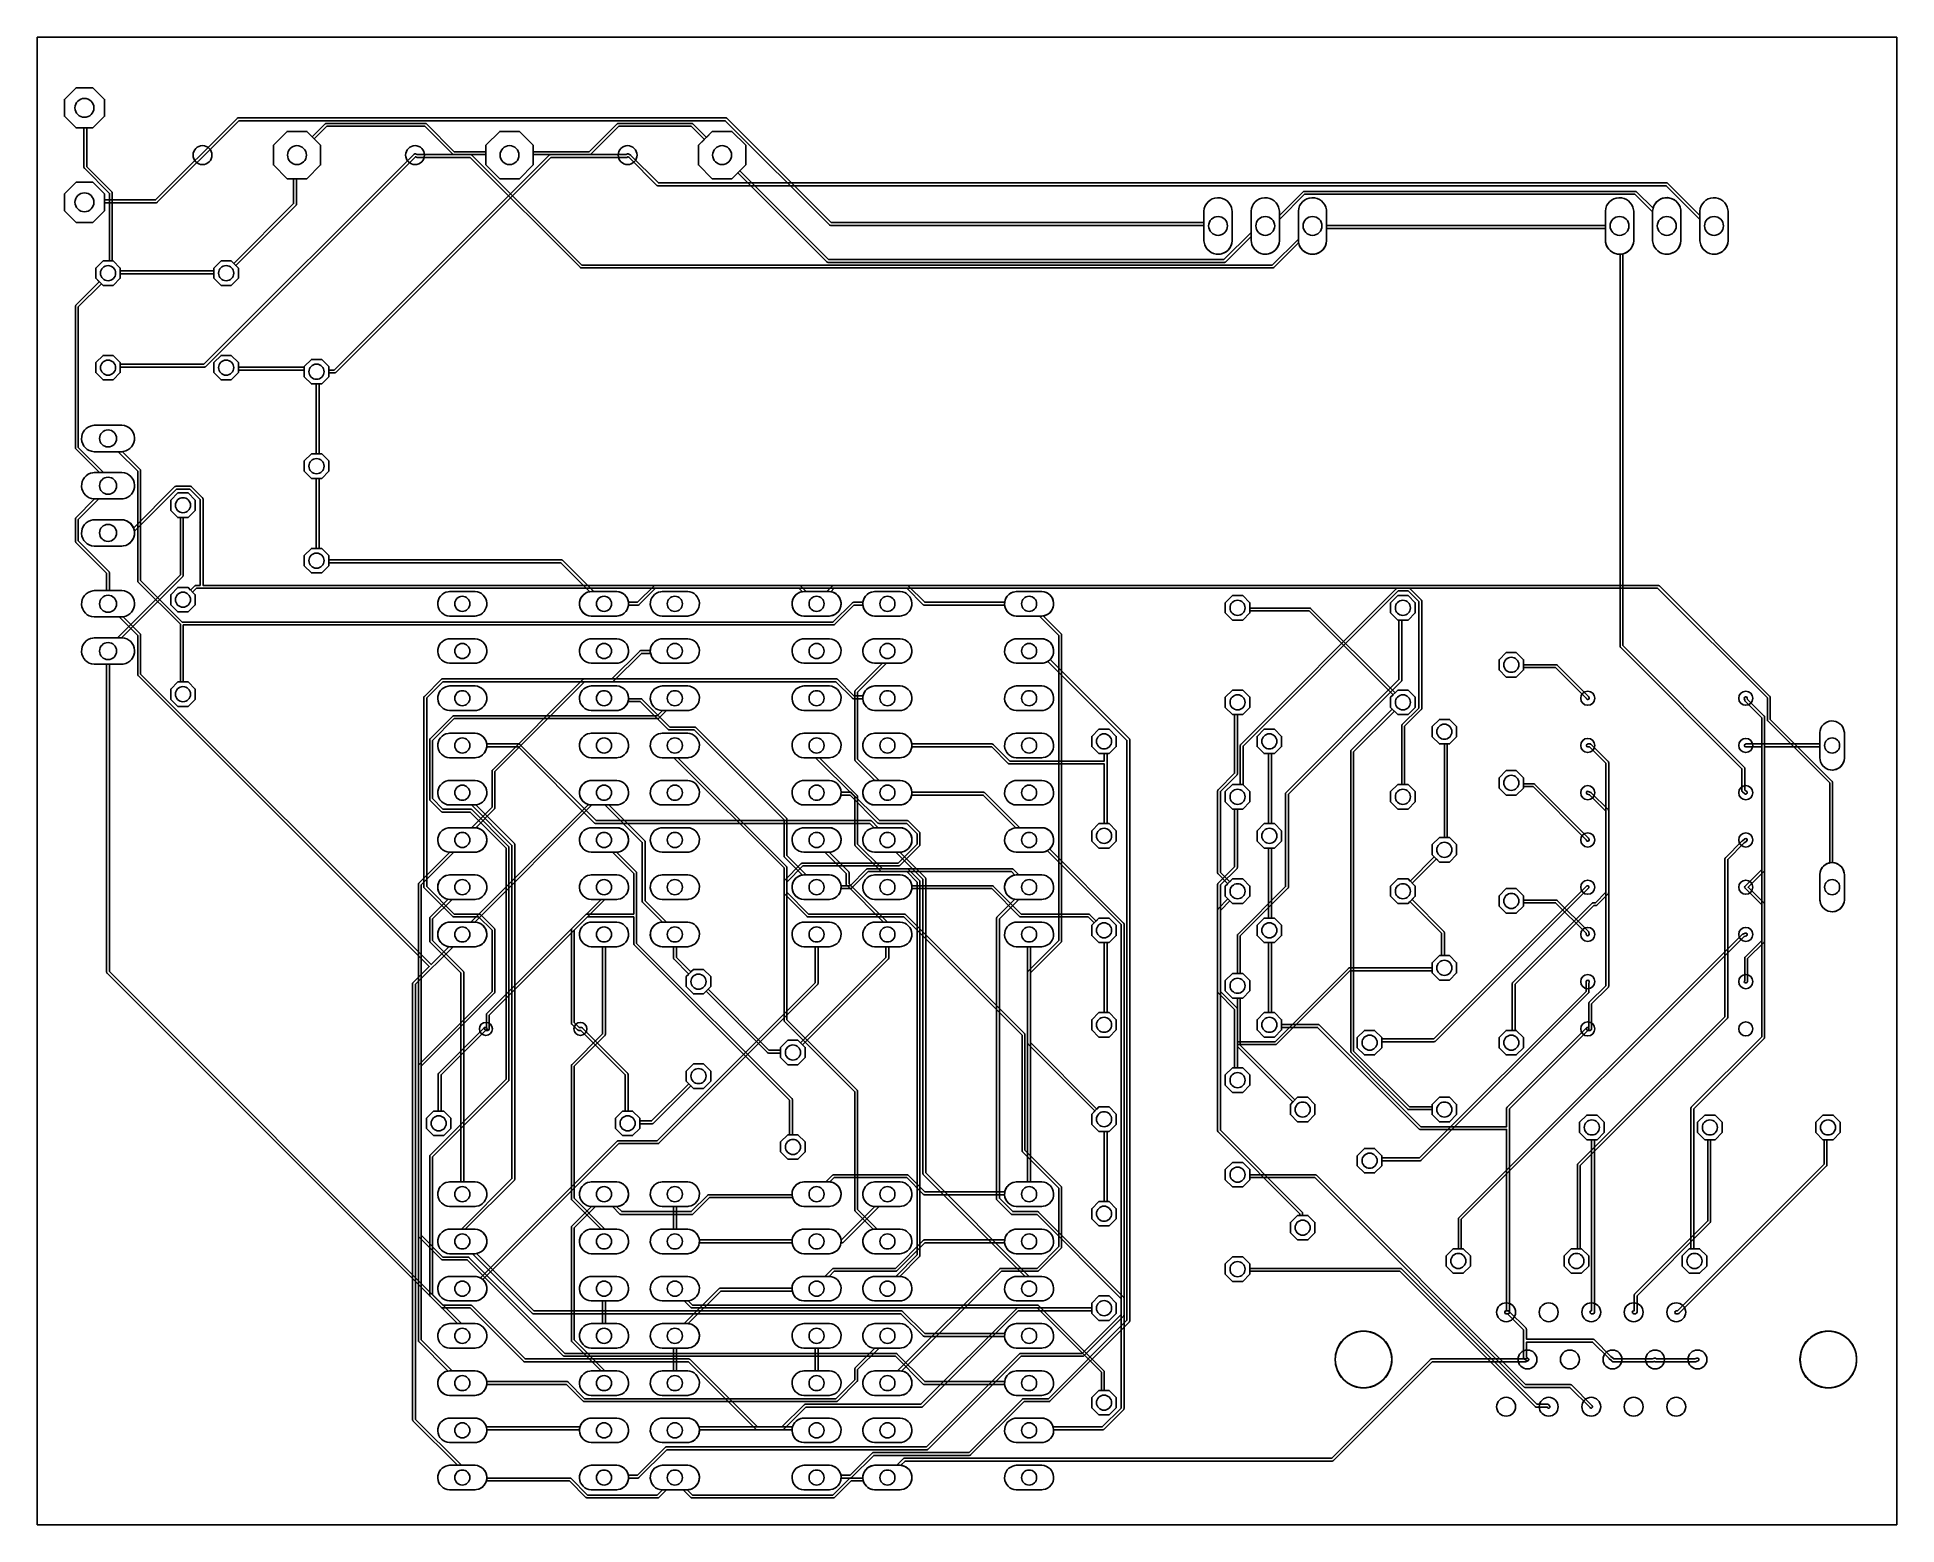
# Model space of a CAD drawing. Header units: millimetres. Extents: x 0 to 100, y 0 to 80.
import ezdxf

# ---------------------------------------------------------------- set-up
doc = ezdxf.new("R2010")
doc.units = ezdxf.units.MM

msp = doc.modelspace()

# ---------------------------------------------------------------- linework, layer by layer
at = {"layer": '16_copper'}
for points in [[(4.47, 67.04), (4.47, 67.58), (4.08, 67.97), (4.04, 67.97), (4.04, 71.63), (4.04, 71.64), (4.04, 71.64, 0.08765), (4.03, 71.67), (4.02, 71.67), (4.02, 71.68), (2.67, 73.03), (2.67, 75.12), (2.99, 75.12), (3.62, 75.75), (3.62, 76.65), (2.99, 77.28), (2.09, 77.28), (1.46, 76.65), (1.46, 75.75), (2.09, 75.12), (2.51, 75.12), (2.51, 73), (2.52, 72.99), (2.52, 72.98, 0.08765), (2.53, 72.96), (2.53, 72.95), (2.54, 72.95), (3.89, 71.6), (3.89, 67.97), (3.54, 67.97), (3.15, 67.58), (3.15, 67.04), (3.54, 66.65), (4.08, 66.65)], [(15.24, 73.13), (15.24, 74.19), (14.9, 74.53), (15.58, 75.21), (20.85, 75.21), (22.35, 73.71), (22.36, 73.7), (22.36, 73.7, 0.08765), (22.39, 73.69), (22.39, 73.69), (22.4, 73.69), (24.13, 73.69), (24.13, 73.13), (24.87, 72.39), (25.93, 72.39), (26.67, 73.13), (26.67, 74.19), (25.93, 74.93), (24.87, 74.93), (24.13, 74.19), (24.13, 73.84), (22.43, 73.84), (20.93, 75.34), (20.93, 75.34), (20.92, 75.35, 0.08765), (20.89, 75.36), (20.89, 75.36), (20.88, 75.36), (15.54, 75.36), (15.54, 75.36), (15.53, 75.36, 0.08765), (15.5, 75.35), (15.5, 75.34), (15.49, 75.34), (14.79, 74.64), (14.5, 74.93), (13.44, 74.93), (12.7, 74.19), (12.7, 73.13), (13.44, 72.39), (14.5, 72.39)], [(15.68, 61.74), (15.68, 61.95), (16, 61.95), (16.01, 61.95), (16.02, 61.95, 0.08765), (16.04, 61.96), (16.05, 61.97), (16.06, 61.97), (27.62, 73.53), (31.7, 73.53), (31.71, 73.53), (31.72, 73.53, 0.08765), (31.74, 73.55), (31.75, 73.55), (31.75, 73.56), (31.77, 73.57), (31.81, 73.55), (33.32, 72.03), (33.33, 72.03), (33.34, 72.02, 0.08765), (33.36, 72.01), (33.37, 72.01), (33.38, 72.01), (87.6, 72.01), (89.41, 70.2), (89.41, 69.05), (89.42, 68.98, 0.90635), (90.93, 69.05), (90.93, 70.65), (90.92, 70.72, 0.90635), (89.41, 70.65), (89.41, 70.41), (87.68, 72.14), (87.68, 72.14), (87.67, 72.15, 0.08765), (87.65, 72.16), (87.64, 72.16), (87.63, 72.16), (33.41, 72.16), (31.91, 73.66), (31.9, 73.66), (31.9, 73.67), (31.89, 73.67), (31.89, 73.68, 0.00878), (31.89, 73.68), (31.78, 73.73), (31.78, 73.73), (31.78, 73.73, 0.29165), (31.7, 73.71), (31.67, 73.69), (27.58, 73.69), (27.58, 73.68), (27.57, 73.68, 0.08765), (27.54, 73.67), (27.54, 73.67), (27.53, 73.66), (15.97, 62.1), (15.68, 62.1), (15.68, 62.29), (15.3, 62.67), (14.75, 62.67), (14.36, 62.29), (14.36, 61.74), (14.75, 61.35), (15.3, 61.35)], [(63.61, 68.33, 0.35781), (64.26, 69.05), (64.26, 70.65), (64.25, 70.72, 0.90635), (62.74, 70.65), (62.74, 69.05), (62.75, 68.98, 0.38574), (63.54, 68.33)], [(66.15, 68.33, 0.35781), (66.8, 69.05), (66.8, 70.65), (66.79, 70.72, 0.90635), (65.28, 70.65), (65.28, 69.05), (65.29, 68.98, 0.38574), (66.08, 68.33)], [(68.69, 68.33, 0.35781), (69.34, 69.05), (69.34, 70.65), (69.33, 70.72, 0.90635), (67.82, 70.65), (67.82, 69.05), (67.83, 68.98, 0.38574), (68.62, 68.33)], [(85.2, 68.33, 0.35781), (85.85, 69.05), (85.85, 70.65), (85.84, 70.72, 0.90635), (84.33, 70.65), (84.33, 69.05), (84.34, 68.98, 0.38574), (85.13, 68.33)], [(87.74, 68.33, 0.35781), (88.39, 69.05), (88.39, 70.65), (88.38, 70.72, 0.90635), (86.87, 70.65), (86.87, 69.05), (86.88, 68.98, 0.38574), (87.67, 68.33)], [(4.63, 57.72, 0.90635), (4.56, 59.13), (3.06, 59.13), (2.99, 59.12, 0.90635), (3.06, 57.71), (4.56, 57.71)], [(4.63, 55.18, 0.90635), (4.56, 56.59), (3.06, 56.59), (2.99, 56.58, 0.90635), (3.06, 55.17), (4.56, 55.17)], [(93.04, 44.47), (93.04, 43.28), (93.04, 43.27), (93.04, 43.26, 0.08765), (93.05, 43.24), (93.06, 43.23), (93.06, 43.23), (96.39, 39.9), (96.39, 35.6), (96.36, 35.59, 0.33036), (95.86, 34.98), (95.86, 33.6), (95.87, 33.53, 0.90635), (97.18, 33.6), (97.18, 34.98), (97.17, 35.05, 0.35781), (96.55, 35.61), (96.55, 35.61), (96.55, 39.93), (96.54, 39.94), (96.54, 39.95, 0.08765), (96.53, 39.97), (96.53, 39.98), (96.52, 39.98), (93.19, 43.31), (93.19, 44.5), (93.19, 44.51), (93.19, 44.52, 0.08765), (93.18, 44.54), (93.18, 44.55), (93.17, 44.55), (87.23, 50.5), (87.22, 50.5), (87.21, 50.51, 0.08765), (87.19, 50.52), (87.18, 50.52), (87.17, 50.52), (8.92, 50.52), (8.92, 55.17), (8.91, 55.18), (8.91, 55.19, 0.08765), (8.9, 55.21), (8.9, 55.22), (8.89, 55.22), (8.28, 55.83), (8.28, 55.84), (8.27, 55.84, 0.08765), (8.25, 55.85), (8.24, 55.85), (8.23, 55.85), (7.47, 55.85), (7.46, 55.85), (7.45, 55.85, 0.08765), (7.43, 55.84), (7.42, 55.84), (7.41, 55.83), (5.18, 53.6), (5.16, 53.64, 0.27674), (4.56, 54.05), (3.06, 54.05), (2.99, 54.04, 0.90635), (3.06, 52.63), (4.56, 52.63), (4.63, 52.64, 0.38574), (5.23, 53.37), (5.23, 53.43), (7.5, 55.7), (8.2, 55.7), (8.76, 55.14), (8.76, 50.52), (8.53, 50.52), (8.53, 50.52), (8.52, 50.52, 0.08765), (8.49, 50.51), (8.49, 50.5), (8.48, 50.5), (8.25, 50.27), (8.11, 50.41), (7.56, 50.41), (7.18, 50.02), (7.18, 49.47), (7.56, 49.09), (8.11, 49.09), (8.5, 49.47), (8.5, 50.02), (8.36, 50.16), (8.57, 50.37), (87.14, 50.37)], [(42.67, 4.43, 0.90635), (42.6, 5.74), (41.22, 5.74), (41.15, 5.73, 0.27674), (40.63, 5.3), (40.61, 5.26), (38.74, 5.26), (35.11, 8.89), (35.1, 8.9), (35.09, 8.9, 0.08765), (35.07, 8.91), (35.06, 8.91), (35.05, 8.92), (26.24, 8.92), (23.37, 11.79), (23.36, 11.79), (23.36, 11.8, 0.08765), (23.33, 11.81), (23.33, 11.81), (23.32, 11.81), (21.82, 11.81), (3.89, 29.75), (3.89, 46.28), (4.56, 46.28), (4.63, 46.29, 0.90635), (4.56, 47.7), (4.53, 47.7), (7.83, 51), (7.83, 51.01), (7.84, 51.01, 0.08765), (7.85, 51.04), (7.85, 51.05), (7.85, 51.05), (7.85, 54.17), (8.11, 54.17), (8.5, 54.55), (8.5, 55.1), (8.11, 55.49), (7.56, 55.49), (7.18, 55.1), (7.18, 54.55), (7.56, 54.17), (7.7, 54.17), (7.7, 51.09), (4.31, 47.7), (3.06, 47.7), (2.99, 47.69, 0.90635), (3.06, 46.28), (3.73, 46.28), (3.73, 29.72), (3.74, 29.71), (3.74, 29.7, 0.08765), (3.75, 29.68), (3.75, 29.67), (3.76, 29.66), (21.74, 11.68), (21.75, 11.68), (21.75, 11.67, 0.08765), (21.78, 11.66), (21.78, 11.66), (21.79, 11.66), (23.29, 11.66), (26.16, 8.79), (26.17, 8.78), (26.17, 8.77, 0.08765), (26.2, 8.76), (26.2, 8.76), (26.21, 8.76), (35.02, 8.76), (38.66, 5.13), (38.66, 5.12), (38.67, 5.12, 0.08765), (38.69, 5.11), (38.7, 5.11), (38.71, 5.11), (40.59, 5.11), (40.59, 5.05, 0.38574), (41.22, 4.42), (42.6, 4.42)], [(4.63, 48.83, 0.90635), (4.56, 50.24), (3.06, 50.24), (2.99, 50.23, 0.90635), (3.06, 48.82), (4.56, 48.82)], [(23.62, 48.88, 0.90635), (23.55, 50.19), (22.17, 50.19), (22.1, 50.18, 0.90635), (22.17, 48.87), (23.55, 48.87)], [(31.24, 48.88, 0.90635), (31.17, 50.19), (29.79, 50.19), (29.72, 50.18, 0.90635), (29.79, 48.87), (31.17, 48.87)], [(35.05, 48.88, 0.90635), (34.98, 50.19), (33.6, 50.19), (33.53, 50.18, 0.90635), (33.6, 48.87), (34.98, 48.87)], [(42.67, 48.88, 0.90635), (42.6, 50.19), (41.22, 50.19), (41.15, 50.18, 0.90635), (41.22, 48.87), (42.6, 48.87)], [(46.48, 48.88, 0.90635), (46.41, 50.19), (45.03, 50.19), (44.96, 50.18, 0.90635), (45.03, 48.87), (46.41, 48.87)], [(54.1, 17.13, 0.90635), (54.03, 18.44), (53.42, 18.44), (53.42, 29.69), (55.07, 31.34), (55.08, 31.35), (55.08, 31.35, 0.08765), (55.09, 31.38), (55.09, 31.39), (55.09, 31.39), (55.09, 47.85), (55.09, 47.86), (55.09, 47.87, 0.08765), (55.08, 47.89), (55.08, 47.9), (55.07, 47.91), (54.1, 48.88), (54.16, 48.89, 0.86261), (54.03, 50.19), (52.65, 50.19), (52.58, 50.18, 0.90635), (52.65, 48.87), (53.89, 48.87), (54.94, 47.82), (54.94, 31.43), (53.29, 29.77), (53.28, 29.77), (53.28, 29.76, 0.08765), (53.27, 29.73), (53.27, 29.73), (53.26, 29.72), (53.26, 18.44), (52.65, 18.44), (52.58, 18.43, 0.90635), (52.65, 17.12), (54.03, 17.12)], [(76.33, 22.06), (76.33, 22.61), (75.95, 22.99), (75.4, 22.99), (75.01, 22.61), (75.01, 22.48), (73.79, 22.48), (70.79, 25.48), (70.79, 41.57), (72.98, 43.76), (73.17, 43.57), (73.72, 43.57), (74.1, 43.96), (74.1, 44.51), (73.72, 44.89), (73.17, 44.89), (73.02, 44.74), (68.48, 49.28), (68.47, 49.28), (68.47, 49.29, 0.08765), (68.44, 49.3), (68.44, 49.3), (68.43, 49.3), (65.21, 49.3), (65.21, 49.59), (64.83, 49.97), (64.28, 49.97), (63.89, 49.59), (63.89, 49.04), (64.28, 48.65), (64.83, 48.65), (65.21, 49.04), (65.21, 49.15), (68.4, 49.15), (72.91, 44.63), (72.78, 44.51), (72.78, 43.96), (72.87, 43.87), (70.66, 41.66), (70.65, 41.65), (70.65, 41.65, 0.08765), (70.64, 41.62), (70.64, 41.61), (70.64, 41.61), (70.64, 25.45), (70.64, 25.44), (70.64, 25.43, 0.08765), (70.65, 25.41), (70.65, 25.4), (70.66, 25.4), (73.71, 22.35), (73.71, 22.34), (73.72, 22.34, 0.08765), (73.75, 22.33), (73.75, 22.33), (73.76, 22.33), (75.01, 22.33), (75.01, 22.06), (75.4, 21.67), (75.95, 21.67)], [(23.62, 46.34, 0.90635), (23.55, 47.65), (22.17, 47.65), (22.1, 47.64, 0.90635), (22.17, 46.33), (23.55, 46.33)], [(31.24, 46.34, 0.90635), (31.17, 47.65), (29.79, 47.65), (29.72, 47.64, 0.90635), (29.79, 46.33), (31.17, 46.33)], [(35.05, 46.34, 0.90635), (34.98, 47.65), (33.6, 47.65), (33.53, 47.64, 0.90635), (33.6, 46.33), (34.98, 46.33)], [(42.67, 46.34, 0.90635), (42.6, 47.65), (41.22, 47.65), (41.15, 47.64, 0.90635), (41.22, 46.33), (42.6, 46.33)], [(46.48, 46.34, 0.90635), (46.41, 47.65), (45.03, 47.65), (44.96, 47.64, 0.90635), (45.03, 46.33), (46.41, 46.33)], [(54.1, 46.34, 0.90635), (54.03, 47.65), (52.65, 47.65), (52.58, 47.64, 0.90635), (52.65, 46.33), (54.03, 46.33)], [(54.1, 6.97, 0.90635), (54.03, 8.28), (52.65, 8.28), (52.58, 8.27, 0.33035), (52.03, 7.72), (52.02, 7.7), (47.73, 7.7), (46.23, 9.2), (46.22, 9.2), (46.22, 9.21, 0.08765), (46.19, 9.22), (46.19, 9.22), (46.18, 9.22), (28.38, 9.22), (23.22, 14.38), (23.21, 14.38), (23.21, 14.39, 0.08765), (23.18, 14.4), (23.17, 14.4), (23.16, 14.4), (21.82, 14.4), (20.65, 15.58), (20.65, 34.41), (22.41, 36.17), (23.55, 36.17), (23.62, 36.18, 0.8626), (23.62, 37.48), (23.58, 37.49), (24.59, 38.5), (24.6, 38.51), (24.6, 38.52, 0.08765), (24.61, 38.54), (24.61, 38.55), (24.61, 38.56), (24.61, 40.51), (29.44, 45.34), (42.95, 45.34), (43.84, 44.45), (43.84, 44.44), (43.85, 44.44, 0.08765), (43.88, 44.43), (43.88, 44.43), (43.89, 44.42), (44.4, 44.42), (44.4, 44.42, 0.38574), (45.03, 43.79), (46.41, 43.79), (46.48, 43.8, 0.90635), (46.41, 45.11), (45.03, 45.11), (44.96, 45.1, 0.30335), (44.42, 44.61), (44.41, 44.58), (43.92, 44.58), (43.03, 45.47), (43.02, 45.47), (43.02, 45.48, 0.08765), (42.99, 45.49), (42.99, 45.49), (42.98, 45.49), (29.41, 45.49), (29.4, 45.49), (29.4, 45.49, 0.08765), (29.37, 45.48), (29.37, 45.47), (29.36, 45.47), (24.48, 40.59), (24.48, 40.59), (24.47, 40.58, 0.08765), (24.46, 40.55), (24.46, 40.55), (24.46, 40.54), (24.46, 38.59), (23.36, 37.49), (22.17, 37.49), (22.1, 37.48, 0.90635), (22.17, 36.17), (22.19, 36.17), (20.52, 34.5), (20.52, 34.49), (20.51, 34.48, 0.08765), (20.5, 34.46), (20.5, 34.45), (20.5, 34.44), (20.5, 15.54), (20.5, 15.54), (20.5, 15.53, 0.08765), (20.51, 15.5), (20.51, 15.5), (20.52, 15.49), (21.74, 14.27), (21.75, 14.27), (21.75, 14.26, 0.08765), (21.78, 14.25), (21.78, 14.25), (21.79, 14.25), (23.13, 14.25), (28.29, 9.09), (28.3, 9.09), (28.31, 9.08, 0.08765), (28.33, 9.07), (28.34, 9.07), (28.35, 9.07), (46.15, 9.07), (47.65, 7.57), (47.65, 7.56), (47.66, 7.56, 0.08765), (47.69, 7.55), (47.69, 7.54), (47.7, 7.54), (52.02, 7.54), (52.03, 7.52, 0.35781), (52.65, 6.96), (54.03, 6.96)], [(23.62, 43.8, 0.90635), (23.55, 45.11), (22.17, 45.11), (22.1, 45.1, 0.90635), (22.17, 43.79), (23.55, 43.79)], [(42.67, 33.64, 0.90635), (42.6, 34.95), (41.36, 34.95), (40.31, 36), (40.31, 37.95), (40.31, 37.96), (40.31, 37.96, 0.08765), (40.3, 37.99), (40.29, 37.99), (40.29, 38), (35.41, 42.88), (35.4, 42.88), (35.4, 42.89, 0.08765), (35.37, 42.9), (35.37, 42.9), (35.36, 42.9), (34.02, 42.9), (32.52, 44.4), (32.51, 44.41), (32.5, 44.41, 0.08765), (32.48, 44.42), (32.47, 44.42), (32.46, 44.42), (31.8, 44.42), (31.8, 44.48, 0.38574), (31.17, 45.11), (29.79, 45.11), (29.72, 45.1, 0.90635), (29.79, 43.79), (31.17, 43.79), (31.24, 43.8, 0.27674), (31.76, 44.23), (31.78, 44.27), (32.43, 44.27), (33.93, 42.77), (33.94, 42.77), (33.94, 42.76, 0.08765), (33.97, 42.75), (33.98, 42.75), (33.99, 42.75), (35.33, 42.75), (40.16, 37.92), (40.16, 35.97), (40.16, 35.96), (40.16, 35.95, 0.08765), (40.17, 35.93), (40.17, 35.92), (40.18, 35.91), (41.15, 34.94), (41.09, 34.93, 0.86261), (41.22, 33.63), (42.6, 33.63)], [(35.05, 43.8, 0.90635), (34.98, 45.11), (33.6, 45.11), (33.53, 45.1, 0.90635), (33.6, 43.79), (34.98, 43.79)], [(42.67, 43.8, 0.90635), (42.6, 45.11), (41.22, 45.11), (41.15, 45.1, 0.90635), (41.22, 43.79), (42.6, 43.79)], [(54.1, 43.8, 0.90635), (54.03, 45.11), (52.65, 45.11), (52.58, 45.1, 0.90635), (52.65, 43.79), (54.03, 43.79)], [(89.78, 13.91), (89.78, 14.46), (89.39, 14.85), (89.08, 14.85), (89.08, 22.37), (92.87, 26.16), (92.87, 26.17), (92.88, 26.17, 0.08765), (92.89, 26.2), (92.89, 26.2), (92.89, 26.21), (92.89, 43.43), (92.89, 43.44), (92.89, 43.45, 0.08765), (92.88, 43.48), (92.87, 43.48), (92.87, 43.49), (91.97, 44.39), (91.96, 44.46), (91.95, 44.48, 0.86605), (91.8, 44.44), (91.82, 44.34), (91.82, 44.33), (91.82, 44.33, 0.07178), (91.83, 44.31), (91.84, 44.3), (91.84, 44.3, 0.01111), (91.84, 44.29), (92.74, 43.4), (92.74, 26.24), (88.95, 22.46), (88.94, 22.45), (88.94, 22.44, 0.08765), (88.93, 22.42), (88.93, 22.41), (88.93, 22.4), (88.93, 14.85), (88.84, 14.85), (88.46, 14.46), (88.46, 13.91), (88.84, 13.53), (89.39, 13.53)], [(96.62, 40.6, 0.35781), (97.18, 41.22), (97.18, 42.6), (97.17, 42.67, 0.90635), (95.86, 42.6), (95.86, 41.22), (95.87, 41.15, 0.38574), (96.55, 40.59)], [(23.62, 41.26, 0.90635), (23.55, 42.57), (22.17, 42.57), (22.1, 42.56, 0.90635), (22.17, 41.25), (23.55, 41.25)], [(31.24, 41.26, 0.90635), (31.17, 42.57), (29.79, 42.57), (29.72, 42.56, 0.90635), (29.79, 41.25), (31.17, 41.25)], [(46.48, 14.59, 0.90635), (46.41, 15.9), (45.17, 15.9), (44.12, 16.95), (44.12, 23.32), (44.12, 23.33), (44.12, 23.33, 0.08765), (44.11, 23.36), (44.1, 23.36), (44.1, 23.37), (40.31, 27.16), (40.31, 35.36), (40.31, 35.37), (40.31, 35.37, 0.08765), (40.3, 35.4), (40.29, 35.4), (40.29, 35.41), (34.45, 41.25), (34.98, 41.25), (35.05, 41.26, 0.90635), (34.98, 42.57), (33.6, 42.57), (33.53, 42.56, 0.90635), (33.6, 41.25), (34.23, 41.25), (34.24, 41.25), (40.16, 35.33), (40.16, 27.13), (40.16, 27.12), (40.16, 27.11, 0.08765), (40.17, 27.09), (40.17, 27.08), (40.18, 27.07), (43.97, 23.29), (43.97, 16.92), (43.97, 16.91), (43.97, 16.9, 0.08765), (43.98, 16.88), (43.98, 16.87), (43.99, 16.86), (44.96, 15.89), (44.9, 15.88, 0.86261), (45.03, 14.58), (46.41, 14.58)], [(46.48, 12.05, 0.90635), (46.41, 13.36), (46.39, 13.36), (47.45, 14.42), (47.46, 14.43), (47.46, 14.44, 0.08765), (47.47, 14.46), (47.47, 14.47), (47.47, 14.48), (47.47, 34.59), (47.47, 34.6), (47.47, 34.61, 0.08765), (47.46, 34.64), (47.46, 34.64), (47.45, 34.65), (46.84, 35.26), (46.83, 35.26), (46.83, 35.27, 0.08765), (46.8, 35.28), (46.8, 35.28), (46.79, 35.28), (45.45, 35.28), (44.12, 36.61), (44.12, 39.17), (44.12, 39.18), (44.12, 39.18, 0.08765), (44.11, 39.21), (44.1, 39.21), (44.1, 39.22), (42.07, 41.25), (42.6, 41.25), (42.67, 41.26, 0.90635), (42.6, 42.57), (41.22, 42.57), (41.15, 42.56, 0.90635), (41.22, 41.25), (41.85, 41.25), (41.86, 41.25), (43.97, 39.14), (43.97, 36.58), (43.97, 36.57), (43.97, 36.56, 0.08765), (43.98, 36.53), (43.98, 36.53), (43.99, 36.52), (45.36, 35.15), (45.37, 35.15), (45.37, 35.14, 0.08765), (45.4, 35.13), (45.41, 35.13), (45.42, 35.13), (46.76, 35.13), (47.32, 34.56), (47.32, 14.51), (46.17, 13.36), (45.03, 13.36), (44.96, 13.35, 0.90635), (45.03, 12.04), (46.41, 12.04)], [(46.48, 41.26, 0.90635), (46.41, 42.57), (45.03, 42.57), (44.96, 42.56, 0.90635), (45.03, 41.25), (46.41, 41.25)], [(54.1, 41.26, 0.90635), (54.03, 42.57), (52.65, 42.57), (52.58, 42.56, 0.90635), (52.65, 41.25), (54.03, 41.25)], [(23.62, 31.1, 0.90635), (23.55, 32.41), (23.53, 32.41), (29.83, 38.71), (30.52, 38.71), (32.54, 36.7), (32.54, 33.53), (32.54, 33.52), (32.54, 33.51, 0.08765), (32.55, 33.49), (32.55, 33.48), (32.56, 33.47), (33.62, 32.41), (33.6, 32.41, 0.95208), (33.6, 31.09), (34.98, 31.09), (35.05, 31.1, 0.90635), (34.98, 32.41), (33.84, 32.41), (32.69, 33.56), (32.69, 36.73), (32.69, 36.74), (32.69, 36.75, 0.08765), (32.68, 36.77), (32.67, 36.78), (32.67, 36.78), (30.74, 38.71), (31.17, 38.71), (31.24, 38.72, 0.90635), (31.17, 40.03), (29.79, 40.03), (29.72, 40.02, 0.78041), (29.6, 38.75), (29.64, 38.74), (23.31, 32.41), (22.17, 32.41), (22.1, 32.4, 0.90635), (22.17, 31.09), (23.55, 31.09)], [(23.62, 38.72, 0.90635), (23.55, 40.03), (22.17, 40.03), (22.1, 40.02, 0.90635), (22.17, 38.71), (23.55, 38.71)], [(35.05, 38.72, 0.90635), (34.98, 40.03), (33.6, 40.03), (33.53, 40.02, 0.90635), (33.6, 38.71), (34.98, 38.71)], [(42.67, 38.72, 0.90635), (42.6, 40.03), (41.22, 40.03), (41.15, 40.02, 0.90635), (41.22, 38.71), (42.6, 38.71)], [(46.48, 38.72, 0.90635), (46.41, 40.03), (45.03, 40.03), (44.96, 40.02, 0.90635), (45.03, 38.71), (46.41, 38.71)], [(54.1, 38.72, 0.90635), (54.03, 40.03), (52.65, 40.03), (52.58, 40.02, 0.90635), (52.65, 38.71), (54.03, 38.71)], [(68.71, 15.71), (68.71, 16.26), (68.33, 16.64), (68.05, 16.64), (68.05, 16.76), (68.05, 16.77), (68.04, 16.78, 0.08765), (68.03, 16.81), (68.03, 16.81), (68.02, 16.82), (63.63, 21.22), (63.63, 34.41), (64.52, 35.3), (64.52, 35.31), (64.53, 35.32, 0.08765), (64.54, 35.34), (64.54, 35.35), (64.54, 35.36), (64.54, 38.49), (64.83, 38.49), (65.21, 38.88), (65.21, 39.43), (64.83, 39.81), (64.28, 39.81), (63.89, 39.43), (63.89, 38.88), (64.28, 38.49), (64.39, 38.49), (64.39, 35.39), (63.5, 34.5), (63.49, 34.49), (63.49, 34.48, 0.08765), (63.48, 34.46), (63.48, 34.45), (63.47, 34.44), (63.47, 21.18), (63.48, 21.18), (63.48, 21.17, 0.08765), (63.49, 21.14), (63.49, 21.14), (63.5, 21.13), (67.89, 16.73), (67.89, 16.64), (67.78, 16.64), (67.39, 16.26), (67.39, 15.71), (67.78, 15.32), (68.33, 15.32)], [(79.93, 25.65), (79.93, 26.2), (79.54, 26.59), (79.48, 26.59), (79.48, 29.08), (83.7, 33.3), (83.82, 33.3), (83.83, 33.3), (83.84, 33.3, 0.08765), (83.86, 33.31), (83.87, 33.32), (83.87, 33.32), (84.48, 33.93), (84.49, 33.94), (84.49, 33.94, 0.08765), (84.5, 33.97), (84.5, 33.98), (84.51, 33.99), (84.51, 38.4), (84.5, 38.41), (84.5, 38.42, 0.08765), (84.49, 38.45), (84.49, 38.45), (84.48, 38.46), (83.57, 39.37), (83.56, 39.38, 0.08789), (83.54, 39.39), (83.41, 39.44), (83.39, 39.45, 0.86604), (83.35, 39.3), (83.47, 39.25), (84.35, 38.37), (84.35, 34.02), (83.79, 33.45), (83.67, 33.45), (83.66, 33.45), (83.65, 33.45, 0.08765), (83.63, 33.44), (83.62, 33.43), (83.61, 33.43), (79.35, 29.16), (79.34, 29.16), (79.34, 29.15, 0.08765), (79.33, 29.12), (79.33, 29.12), (79.32, 29.11), (79.32, 26.59), (78.99, 26.59), (78.61, 26.2), (78.61, 25.65), (78.99, 25.27), (79.54, 25.27)], [(32.23, 35.06), (32.23, 35.07, 0.08765), (32.22, 35.09), (32.22, 35.1), (32.21, 35.11), (31.15, 36.17), (31.17, 36.17, 0.95208), (31.17, 37.49), (29.79, 37.49), (29.72, 37.48, 0.90635), (29.79, 36.17), (30.93, 36.17), (32.08, 35.02), (32.08, 32.84), (29.57, 32.84), (29.56, 32.84), (29.55, 32.84, 0.08765), (29.52, 32.83), (29.52, 32.83), (29.51, 32.82), (24.18, 27.49), (24.17, 27.48), (24.17, 27.47, 0.08765), (24.16, 27.45), (24.16, 27.44), (24.16, 27.43), (24.16, 26.75), (24.13, 26.75, 0.87107), (24.11, 26.6), (24.13, 26.59), (24.23, 26.59), (24.24, 26.59, 0.39259), (24.31, 26.67), (24.31, 27.4), (29.6, 32.69), (32.08, 32.69), (32.08, 31.24), (32.08, 31.23), (32.08, 31.23, 0.08765), (32.09, 31.2), (32.1, 31.2), (32.1, 31.19), (40.46, 22.83), (40.46, 20.98), (40.37, 20.98), (39.98, 20.59), (39.98, 20.05), (40.37, 19.66), (40.91, 19.66), (41.3, 20.05), (41.3, 20.59), (40.91, 20.98), (40.61, 20.98), (40.61, 22.86), (40.61, 22.87), (40.61, 22.88, 0.08765), (40.6, 22.9), (40.6, 22.91), (40.59, 22.91), (32.23, 31.27), (32.23, 35.05)], [(35.05, 36.18, 0.90635), (34.98, 37.49), (33.6, 37.49), (33.53, 37.48, 0.90635), (33.6, 36.17), (34.98, 36.17)], [(46.48, 31.1, 0.90635), (46.41, 32.41), (45.73, 32.41), (43.66, 34.47), (43.66, 35.05), (43.66, 35.06), (43.66, 35.07, 0.08765), (43.65, 35.09), (43.65, 35.1), (43.64, 35.11), (42.58, 36.17), (42.6, 36.17, 0.95208), (42.6, 37.49), (41.22, 37.49), (41.15, 37.48, 0.90635), (41.22, 36.17), (42.36, 36.17), (43.51, 35.02), (43.51, 34.44), (43.51, 34.43), (43.51, 34.43, 0.08765), (43.52, 34.4), (43.53, 34.4), (43.53, 34.39), (45.51, 32.41), (45.03, 32.41), (44.96, 32.4, 0.90635), (45.03, 31.09), (46.41, 31.09)], [(54.1, 12.05, 0.90635), (54.03, 13.36), (53.35, 13.36), (47.78, 18.93), (47.78, 34.75), (47.78, 34.76), (47.78, 34.76, 0.08765), (47.77, 34.79), (47.76, 34.79), (47.76, 34.8), (46.39, 36.17), (46.41, 36.17, 0.95208), (46.41, 37.49), (45.03, 37.49), (44.96, 37.48, 0.90635), (45.03, 36.17), (46.17, 36.17), (47.62, 34.72), (47.62, 18.9), (47.63, 18.89), (47.63, 18.88, 0.08765), (47.64, 18.86), (47.64, 18.85), (47.65, 18.84), (53.13, 13.36), (52.65, 13.36), (52.58, 13.35, 0.90635), (52.65, 12.04), (54.03, 12.04)], [(54.1, 36.18, 0.90635), (54.03, 37.49), (52.65, 37.49), (52.58, 37.48, 0.90635), (52.65, 36.17), (54.03, 36.17)], [(83.43, 13.91), (83.43, 14.46), (83.04, 14.85), (82.98, 14.85), (82.98, 19.32), (90.88, 27.23), (90.89, 27.23), (90.89, 27.24, 0.08765), (90.9, 27.26), (90.91, 27.27), (90.91, 27.28), (90.91, 35.78), (91.79, 36.67), (91.93, 36.77), (91.94, 36.78, 0.86605), (91.83, 36.89), (91.7, 36.79), (91.7, 36.79), (91.69, 36.78), (90.78, 35.87), (90.77, 35.86), (90.77, 35.85, 0.08765), (90.76, 35.83), (90.76, 35.82), (90.75, 35.81), (90.75, 27.31), (82.85, 19.41), (82.85, 19.4), (82.84, 19.4, 0.08765), (82.83, 19.37), (82.83, 19.36), (82.83, 19.35), (82.83, 14.85), (82.49, 14.85), (82.11, 14.46), (82.11, 13.91), (82.49, 13.53), (83.04, 13.53)], [(23.62, 17.13, 0.90635), (23.55, 18.44), (22.94, 18.44), (22.94, 29.72), (22.93, 29.73), (22.93, 29.73, 0.08765), (22.92, 29.76), (22.92, 29.76), (22.91, 29.77), (21.26, 31.43), (21.26, 32.58), (22.31, 33.63), (23.55, 33.63), (23.62, 33.64, 0.90635), (23.55, 34.95), (22.17, 34.95), (22.1, 34.94, 0.86015), (22.1, 33.64), (21.13, 32.67), (21.12, 32.66), (21.12, 32.65, 0.08765), (21.11, 32.63), (21.11, 32.62), (21.11, 32.61), (21.11, 31.39), (21.11, 31.39), (21.11, 31.38, 0.08765), (21.12, 31.35), (21.12, 31.35), (21.13, 31.34), (22.78, 29.69), (22.78, 18.44), (22.17, 18.44), (22.1, 18.43, 0.90635), (22.17, 17.12), (23.55, 17.12)], [(31.24, 33.64, 0.90635), (31.17, 34.95), (29.79, 34.95), (29.72, 34.94, 0.90635), (29.79, 33.63), (31.17, 33.63)], [(35.05, 33.64, 0.90635), (34.98, 34.95), (33.6, 34.95), (33.53, 34.94, 0.90635), (33.6, 33.63), (34.98, 33.63)], [(46.48, 33.64, 0.90635), (46.41, 34.95), (45.03, 34.95), (44.96, 34.94, 0.90635), (45.03, 33.63), (46.41, 33.63)], [(54.1, 4.43, 0.35781), (54.66, 5.05), (54.66, 5.11), (57.3, 5.11), (57.31, 5.11), (57.32, 5.11, 0.08765), (57.34, 5.12), (57.35, 5.12), (57.36, 5.13), (58.42, 6.19), (58.43, 6.2), (58.43, 6.21, 0.08765), (58.44, 6.23), (58.44, 6.24), (58.45, 6.25), (58.45, 12.19), (58.44, 12.2), (58.44, 12.21, 0.08765), (58.43, 12.23), (58.43, 12.24), (58.42, 12.25), (53.85, 16.82), (53.84, 16.82), (53.84, 16.83, 0.08765), (53.81, 16.84), (53.81, 16.84), (53.8, 16.84), (52.46, 16.84), (51.74, 17.56), (51.74, 32.58), (52.79, 33.63), (54.03, 33.63), (54.1, 33.64, 0.90635), (54.03, 34.95), (52.65, 34.95), (52.58, 34.94, 0.86015), (52.58, 33.64), (51.61, 32.67), (51.6, 32.66), (51.6, 32.65, 0.08765), (51.59, 32.63), (51.59, 32.62), (51.59, 32.61), (51.59, 17.53), (51.59, 17.52), (51.59, 17.51, 0.08765), (51.6, 17.48), (51.6, 17.48), (51.61, 17.47), (52.37, 16.71), (52.38, 16.71), (52.39, 16.7, 0.08765), (52.41, 16.69), (52.42, 16.69), (52.43, 16.69), (53.77, 16.69), (58.29, 12.16), (58.29, 6.28), (57.27, 5.26), (54.64, 5.26), (54.62, 5.3, 0.30335), (54.03, 5.74), (52.65, 5.74), (52.58, 5.73, 0.90635), (52.65, 4.42), (54.03, 4.42)], [(72.31, 25.65), (72.31, 25.98), (75.13, 25.98), (75.14, 25.99), (75.15, 25.99, 0.08765), (75.17, 26), (75.18, 26), (75.19, 26.01), (83.4, 34.22), (83.4, 34.22, 0.69601), (83.38, 34.37), (83.36, 34.37, 0.14431), (83.32, 34.35), (83.32, 34.35), (83.31, 34.34), (75.1, 26.14), (72.31, 26.14), (72.31, 26.2), (71.92, 26.59), (71.37, 26.59), (70.99, 26.2), (70.99, 25.65), (71.37, 25.27), (71.92, 25.27)], [(31.24, 14.59, 0.90635), (31.17, 15.9), (30.54, 15.9), (30.53, 15.9), (28.88, 17.56), (28.88, 24.66), (30.53, 26.31), (30.54, 26.32), (30.54, 26.32, 0.08765), (30.55, 26.35), (30.55, 26.36), (30.56, 26.37), (30.56, 31.09), (31.17, 31.09), (31.24, 31.1, 0.90635), (31.17, 32.41), (29.79, 32.41), (29.72, 32.4, 0.90635), (29.79, 31.09), (30.4, 31.09), (30.4, 26.4), (28.75, 24.74), (28.74, 24.74), (28.74, 24.73, 0.08765), (28.73, 24.7), (28.73, 24.7), (28.73, 24.69), (28.73, 17.53), (28.73, 17.52), (28.73, 17.51, 0.08765), (28.74, 17.48), (28.74, 17.48), (28.75, 17.47), (30.32, 15.9), (29.79, 15.9), (29.72, 15.89, 0.90635), (29.79, 14.58), (31.17, 14.58)], [(42.67, 31.1, 0.90635), (42.6, 32.41), (41.22, 32.41), (41.15, 32.4, 0.90635), (41.22, 31.09), (42.6, 31.09)], [(54.1, 31.1, 0.90635), (54.03, 32.41), (52.65, 32.41), (52.58, 32.4, 0.90635), (52.65, 31.09), (54.03, 31.09)], [(41.3, 25.13), (41.3, 25.67), (40.91, 26.06), (40.37, 26.06), (39.98, 25.67), (39.98, 25.53), (39.35, 25.53), (36.08, 28.8), (36.22, 28.94), (36.22, 29.48), (35.83, 29.87), (35.29, 29.87), (34.9, 29.48), (34.9, 28.94), (35.29, 28.55), (35.83, 28.55), (35.97, 28.69), (39.27, 25.4), (39.27, 25.39), (39.28, 25.39, 0.08765), (39.3, 25.38), (39.31, 25.38), (39.32, 25.37), (39.98, 25.37), (39.98, 25.13), (40.37, 24.74), (40.91, 24.74)], [(68.71, 22.06), (68.71, 22.61), (68.33, 22.99), (67.78, 22.99), (67.63, 22.85), (64.69, 25.79), (64.69, 28.33), (64.83, 28.33), (65.21, 28.72), (65.21, 29.27), (64.83, 29.65), (64.28, 29.65), (63.89, 29.27), (63.89, 28.72), (64.28, 28.33), (64.54, 28.33), (64.54, 25.76), (64.54, 25.75), (64.54, 25.74, 0.08765), (64.55, 25.71), (64.56, 25.71), (64.56, 25.7), (67.53, 22.74), (67.39, 22.61), (67.39, 22.06), (67.78, 21.67), (68.33, 21.67)], [(83.4, 26.6), (83.4, 26.6, 0.69601), (83.38, 26.75), (83.36, 26.75, 0.14431), (83.32, 26.73), (83.32, 26.73), (83.31, 26.72), (79.04, 22.46), (79.04, 22.45), (79.03, 22.44, 0.08765), (79.02, 22.42), (79.02, 22.41), (79.02, 22.4), (79.02, 21.41), (74.4, 21.41), (68.94, 26.88), (68.93, 26.88), (68.93, 26.89, 0.08765), (68.9, 26.9), (68.89, 26.9), (68.88, 26.9), (66.92, 26.9), (66.92, 27.16), (66.53, 27.55), (65.98, 27.55), (65.6, 27.16), (65.6, 26.61), (65.98, 26.23), (66.53, 26.23), (66.92, 26.61), (66.92, 26.75), (68.85, 26.75), (74.32, 21.28), (74.32, 21.28), (74.33, 21.27, 0.08765), (74.36, 21.26), (74.36, 21.26), (74.37, 21.26), (79.02, 21.26), (79.02, 11.51), (78.99, 11.51, 0.87107), (78.97, 11.36), (78.99, 11.35), (79.1, 11.35), (79.1, 11.35, 0.39259), (79.17, 11.43), (79.17, 22.37)], [(35.21, 16.69), (35.22, 16.69, 0.08765), (35.25, 16.7), (35.25, 16.7), (35.26, 16.71), (36.15, 17.6), (40.61, 17.6), (40.63, 17.56, 0.30335), (41.22, 17.12), (42.6, 17.12), (42.67, 17.13, 0.90635), (42.6, 18.44), (41.22, 18.44), (41.15, 18.43, 0.35781), (40.59, 17.81), (40.59, 17.75), (36.12, 17.75), (36.11, 17.75), (36.1, 17.75, 0.08765), (36.08, 17.74), (36.07, 17.74), (36.06, 17.73), (35.17, 16.84), (31.43, 16.84), (31.15, 17.12), (31.17, 17.12, 0.95208), (31.17, 18.44), (29.79, 18.44), (29.72, 18.43, 0.90635), (29.79, 17.12), (30.93, 17.12), (31.34, 16.71), (31.35, 16.71), (31.35, 16.7, 0.08765), (31.38, 16.69), (31.39, 16.69), (31.39, 16.69), (35.2, 16.69)], [(35.05, 17.13, 0.90635), (34.98, 18.44), (33.6, 18.44), (33.53, 18.43, 0.90635), (33.6, 17.12), (34.98, 17.12)], [(46.48, 17.13, 0.90635), (46.41, 18.44), (45.03, 18.44), (44.96, 18.43, 0.90635), (45.03, 17.12), (46.41, 17.12)], [(54.1, 9.51, 0.90635), (54.03, 10.82), (52.65, 10.82), (52.58, 10.81, 0.30335), (52.04, 10.32), (52.03, 10.29), (47.73, 10.29), (46.54, 11.48), (46.53, 11.49), (46.52, 11.49, 0.08765), (46.5, 11.5), (46.49, 11.51), (46.48, 11.51), (26.7, 11.51), (23.62, 14.59), (23.68, 14.6, 0.86261), (23.55, 15.9), (22.17, 15.9), (22.1, 15.89, 0.90635), (22.17, 14.58), (23.41, 14.58), (26.62, 11.38), (26.62, 11.37), (26.63, 11.37, 0.08765), (26.65, 11.36), (26.66, 11.36), (26.67, 11.35), (46.45, 11.35), (47.65, 10.16), (47.65, 10.15), (47.66, 10.15, 0.08765), (47.69, 10.14), (47.69, 10.14), (47.7, 10.13), (52.02, 10.13), (52.02, 10.13, 0.38574), (52.65, 9.5), (54.03, 9.5)], [(35.05, 14.59, 0.90635), (34.98, 15.9), (33.6, 15.9), (33.53, 15.89, 0.90635), (33.6, 14.58), (34.98, 14.58)], [(42.67, 14.59, 0.90635), (42.6, 15.9), (41.22, 15.9), (41.15, 15.89, 0.90635), (41.22, 14.58), (42.6, 14.58)], [(54.1, 14.59, 0.90635), (54.03, 15.9), (52.65, 15.9), (52.58, 15.89, 0.90635), (52.65, 14.58), (54.03, 14.58)], [(23.62, 12.05, 0.90635), (23.55, 13.36), (22.17, 13.36), (22.1, 13.35, 0.90635), (22.17, 12.04), (23.55, 12.04)], [(31.24, 12.05, 0.90635), (31.17, 13.36), (29.79, 13.36), (29.72, 13.35, 0.90635), (29.79, 12.04), (31.17, 12.04)], [(58.03, 6.29), (58.03, 6.84), (57.64, 7.23), (57.38, 7.23), (57.38, 8.23), (57.38, 8.24), (57.38, 8.25, 0.08765), (57.37, 8.27), (57.36, 8.28), (57.36, 8.28), (53.85, 11.79), (53.84, 11.79), (53.84, 11.8, 0.08765), (53.81, 11.81), (53.81, 11.81), (53.8, 11.81), (35.24, 11.81), (35.01, 12.04), (35.05, 12.05, 0.90635), (34.98, 13.36), (33.6, 13.36), (33.53, 13.35, 0.90635), (33.6, 12.04), (34.79, 12.04), (35.15, 11.68), (35.16, 11.68), (35.16, 11.67, 0.08765), (35.19, 11.66), (35.2, 11.66), (35.2, 11.66), (53.77, 11.66), (57.23, 8.2), (57.23, 7.23), (57.09, 7.23), (56.71, 6.84), (56.71, 6.29), (57.09, 5.91), (57.64, 5.91)], [(42.67, 12.05, 0.90635), (42.6, 13.36), (41.22, 13.36), (41.15, 13.35, 0.90635), (41.22, 12.04), (42.6, 12.04)], [(23.62, 9.51, 0.90635), (23.55, 10.82), (22.17, 10.82), (22.1, 10.81, 0.90635), (22.17, 9.5), (23.55, 9.5)], [(31.24, 9.51, 0.90635), (31.17, 10.82), (29.79, 10.82), (29.72, 10.81, 0.90635), (29.79, 9.5), (31.17, 9.5)], [(35.05, 9.51, 0.90635), (34.98, 10.82), (33.6, 10.82), (33.53, 10.81, 0.90635), (33.6, 9.5), (34.98, 9.5)], [(42.67, 9.51, 0.90635), (42.6, 10.82), (41.22, 10.82), (41.15, 10.81, 0.90635), (41.22, 9.5), (42.6, 9.5)], [(46.48, 9.51, 0.90635), (46.41, 10.82), (45.03, 10.82), (44.96, 10.81, 0.90635), (45.03, 9.5), (46.41, 9.5)], [(23.62, 6.97, 0.90635), (23.55, 8.28), (22.17, 8.28), (22.1, 8.27, 0.90635), (22.17, 6.96), (23.55, 6.96)], [(31.24, 6.97, 0.90635), (31.17, 8.28), (29.79, 8.28), (29.72, 8.27, 0.90635), (29.79, 6.96), (31.17, 6.96)], [(42.83, 1.45), (42.84, 1.45, 0.08765), (42.87, 1.46), (42.87, 1.46), (42.88, 1.47), (43.77, 2.36), (44.42, 2.36), (44.44, 2.32, 0.30335), (45.03, 1.88), (46.41, 1.88), (46.48, 1.89, 0.8626), (46.48, 3.19), (46.44, 3.2), (46.67, 3.43), (69.65, 3.43), (69.66, 3.43), (69.66, 3.43, 0.08765), (69.69, 3.44), (69.69, 3.45), (69.7, 3.45), (75.01, 8.76), (80.01, 8.76), (80.01, 8.76), (80.02, 8.76), (80.03, 8.77), (80.03, 8.77, 0.02347), (80.04, 8.77), (80.17, 8.82), (80.18, 8.83, 0.86606), (80.11, 8.96), (80, 8.92), (74.98, 8.92), (74.97, 8.91), (74.96, 8.91, 0.08765), (74.94, 8.9), (74.93, 8.9), (74.93, 8.89), (69.62, 3.58), (46.63, 3.58), (46.63, 3.58), (46.62, 3.58, 0.08765), (46.59, 3.57), (46.59, 3.56), (46.58, 3.56), (46.22, 3.2), (45.03, 3.2), (44.96, 3.19, 0.35781), (44.4, 2.57), (44.4, 2.51), (43.74, 2.51), (43.73, 2.51), (43.72, 2.51, 0.08765), (43.7, 2.5), (43.69, 2.5), (43.68, 2.49), (42.79, 1.6), (35.24, 1.6), (34.96, 1.88), (34.98, 1.88, 0.95208), (34.98, 3.2), (33.6, 3.2), (33.53, 3.19, 0.90635), (33.6, 1.88), (34.74, 1.88), (35.15, 1.47), (35.16, 1.47), (35.16, 1.46, 0.08765), (35.19, 1.45), (35.2, 1.45), (35.2, 1.45), (42.82, 1.45)], [(35.05, 6.97, 0.90635), (34.98, 8.28), (33.6, 8.28), (33.53, 8.27, 0.90635), (33.6, 6.96), (34.98, 6.96)], [(42.67, 6.97, 0.90635), (42.6, 8.28), (41.22, 8.28), (41.15, 8.27, 0.90635), (41.22, 6.96), (42.6, 6.96)], [(46.48, 6.97, 0.90635), (46.41, 8.28), (45.03, 8.28), (44.96, 8.27, 0.90635), (45.03, 6.96), (46.41, 6.96)], [(23.62, 4.43, 0.90635), (23.55, 5.74), (22.17, 5.74), (22.1, 5.73, 0.90635), (22.17, 4.42), (23.55, 4.42)], [(31.24, 4.43, 0.90635), (31.17, 5.74), (29.79, 5.74), (29.72, 5.73, 0.90635), (29.79, 4.42), (31.17, 4.42)], [(35.05, 4.43, 0.90635), (34.98, 5.74), (33.6, 5.74), (33.53, 5.73, 0.90635), (33.6, 4.42), (34.98, 4.42)], [(46.48, 4.43, 0.90635), (46.41, 5.74), (45.03, 5.74), (44.96, 5.73, 0.90635), (45.03, 4.42), (46.41, 4.42)], [(23.62, 1.89, 0.90635), (23.55, 3.2), (22.17, 3.2), (22.1, 3.19, 0.90635), (22.17, 1.88), (23.55, 1.88)], [(31.24, 1.89, 0.90635), (31.17, 3.2), (29.79, 3.2), (29.72, 3.19, 0.90635), (29.79, 1.88), (31.17, 1.88)], [(42.67, 1.89, 0.90635), (42.6, 3.2), (41.22, 3.2), (41.15, 3.19, 0.90635), (41.22, 1.88), (42.6, 1.88)], [(54.1, 1.89, 0.90635), (54.03, 3.2), (52.65, 3.2), (52.58, 3.19, 0.90635), (52.65, 1.88), (54.03, 1.88)]]:
    msp.add_lwpolyline(points, format="xyb", close=True, dxfattribs=at)
for points in [[(38.1, 73.13), (38.1, 74.19), (37.36, 74.93), (36.3, 74.93), (35.56, 74.19), (35.56, 73.13), (36.3, 72.39), (37.36, 72.39)], [(3.62, 70.67), (3.62, 71.57), (2.99, 72.2), (2.09, 72.2), (1.46, 71.57), (1.46, 70.67), (2.09, 70.04), (2.99, 70.04)], [(10.82, 67.04), (10.82, 67.58), (10.43, 67.97), (9.89, 67.97), (9.5, 67.58), (9.5, 67.04), (9.89, 66.65), (10.43, 66.65)], [(4.47, 61.96), (4.47, 62.5), (4.08, 62.89), (3.54, 62.89), (3.15, 62.5), (3.15, 61.96), (3.54, 61.57), (4.08, 61.57)], [(10.82, 61.96), (10.82, 62.5), (10.43, 62.89), (9.89, 62.89), (9.5, 62.5), (9.5, 61.96), (9.89, 61.57), (10.43, 61.57)], [(15.68, 56.66), (15.68, 57.21), (15.3, 57.59), (14.75, 57.59), (14.36, 57.21), (14.36, 56.66), (14.75, 56.27), (15.3, 56.27)], [(15.68, 51.58), (15.68, 52.13), (15.3, 52.51), (14.75, 52.51), (14.36, 52.13), (14.36, 51.58), (14.75, 51.19), (15.3, 51.19)], [(74.1, 49.04), (74.1, 49.59), (73.72, 49.97), (73.17, 49.97), (72.78, 49.59), (72.78, 49.04), (73.17, 48.65), (73.72, 48.65)], [(79.93, 45.97), (79.93, 46.52), (79.54, 46.91), (78.99, 46.91), (78.61, 46.52), (78.61, 45.97), (78.99, 45.59), (79.54, 45.59)], [(8.5, 44.39), (8.5, 44.94), (8.11, 45.33), (7.56, 45.33), (7.18, 44.94), (7.18, 44.39), (7.56, 44.01), (8.11, 44.01)], [(65.21, 43.96), (65.21, 44.51), (64.83, 44.89), (64.28, 44.89), (63.89, 44.51), (63.89, 43.96), (64.28, 43.57), (64.83, 43.57)], [(76.33, 42.38), (76.33, 42.93), (75.95, 43.31), (75.4, 43.31), (75.01, 42.93), (75.01, 42.38), (75.4, 41.99), (75.95, 41.99)], [(58.03, 41.85), (58.03, 42.4), (57.64, 42.79), (57.09, 42.79), (56.71, 42.4), (56.71, 41.85), (57.09, 41.47), (57.64, 41.47)], [(66.92, 41.85), (66.92, 42.4), (66.53, 42.79), (65.98, 42.79), (65.6, 42.4), (65.6, 41.85), (65.98, 41.47), (66.53, 41.47)], [(79.93, 39.62), (79.93, 40.17), (79.54, 40.56), (78.99, 40.56), (78.61, 40.17), (78.61, 39.62), (78.99, 39.24), (79.54, 39.24)], [(74.1, 38.88), (74.1, 39.43), (73.72, 39.81), (73.17, 39.81), (72.78, 39.43), (72.78, 38.88), (73.17, 38.49), (73.72, 38.49)], [(58.03, 36.77), (58.03, 37.32), (57.64, 37.71), (57.09, 37.71), (56.71, 37.32), (56.71, 36.77), (57.09, 36.39), (57.64, 36.39)], [(66.92, 31.69), (66.92, 32.24), (66.53, 32.63), (66.37, 32.63), (66.37, 36.39), (66.53, 36.39), (66.92, 36.77), (66.92, 37.32), (66.53, 37.71), (65.98, 37.71), (65.6, 37.32), (65.6, 36.77), (65.98, 36.39), (66.22, 36.39), (66.22, 32.63), (65.98, 32.63), (65.6, 32.24), (65.6, 31.69), (65.98, 31.31), (66.53, 31.31)], [(76.33, 36.03), (76.33, 36.58), (75.95, 36.96), (75.4, 36.96), (75.01, 36.58), (75.01, 36.03), (75.4, 35.64), (75.95, 35.64)], [(65.21, 33.8), (65.21, 34.35), (64.83, 34.73), (64.28, 34.73), (63.89, 34.35), (63.89, 33.8), (64.28, 33.41), (64.83, 33.41)], [(74.1, 33.8), (74.1, 34.35), (73.72, 34.73), (73.17, 34.73), (72.78, 34.35), (72.78, 33.8), (73.17, 33.41), (73.72, 33.41)], [(79.93, 33.27), (79.93, 33.82), (79.54, 34.21), (78.99, 34.21), (78.61, 33.82), (78.61, 33.27), (78.99, 32.89), (79.54, 32.89)], [(58.03, 31.69), (58.03, 32.24), (57.64, 32.63), (57.09, 32.63), (56.71, 32.24), (56.71, 31.69), (57.09, 31.31), (57.64, 31.31)], [(76.33, 29.68), (76.33, 30.23), (75.95, 30.61), (75.4, 30.61), (75.01, 30.23), (75.01, 29.68), (75.4, 29.29), (75.95, 29.29)], [(58.03, 26.61), (58.03, 27.16), (57.64, 27.55), (57.09, 27.55), (56.71, 27.16), (56.71, 26.61), (57.09, 26.23), (57.64, 26.23)], [(36.22, 23.86), (36.22, 24.4), (35.83, 24.79), (35.29, 24.79), (34.9, 24.4), (34.9, 23.86), (35.29, 23.47), (35.83, 23.47)], [(65.21, 23.64), (65.21, 24.19), (64.83, 24.57), (64.28, 24.57), (63.89, 24.19), (63.89, 23.64), (64.28, 23.25), (64.83, 23.25)], [(22.25, 21.32), (22.25, 21.86), (21.86, 22.25), (21.32, 22.25), (20.93, 21.86), (20.93, 21.32), (21.32, 20.93), (21.86, 20.93)], [(32.41, 21.32), (32.41, 21.86), (32.02, 22.25), (31.48, 22.25), (31.09, 21.86), (31.09, 21.32), (31.48, 20.93), (32.02, 20.93)], [(58.03, 21.53), (58.03, 22.08), (57.64, 22.47), (57.09, 22.47), (56.71, 22.08), (56.71, 21.53), (57.09, 21.15), (57.64, 21.15)], [(84.26, 21.1), (84.26, 21.65), (83.88, 22.03), (83.33, 22.03), (82.94, 21.65), (82.94, 21.1), (83.33, 20.71), (83.88, 20.71)], [(90.61, 21.1), (90.61, 21.65), (90.23, 22.03), (89.68, 22.03), (89.29, 21.65), (89.29, 21.1), (89.68, 20.71), (90.23, 20.71)], [(96.96, 21.1), (96.96, 21.65), (96.58, 22.03), (96.03, 22.03), (95.64, 21.65), (95.64, 21.1), (96.03, 20.71), (96.58, 20.71)], [(72.31, 19.3), (72.31, 19.85), (71.92, 20.24), (71.37, 20.24), (70.99, 19.85), (70.99, 19.3), (71.37, 18.92), (71.92, 18.92)], [(65.21, 18.56), (65.21, 19.11), (64.83, 19.49), (64.28, 19.49), (63.89, 19.11), (63.89, 18.56), (64.28, 18.17), (64.83, 18.17)], [(58.03, 16.45), (58.03, 17), (57.64, 17.39), (57.09, 17.39), (56.71, 17), (56.71, 16.45), (57.09, 16.07), (57.64, 16.07)], [(65.21, 13.48), (65.21, 14.03), (64.83, 14.41), (64.28, 14.41), (63.89, 14.03), (63.89, 13.48), (64.28, 13.09), (64.83, 13.09)], [(77.08, 13.91), (77.08, 14.46), (76.69, 14.85), (76.14, 14.85), (75.76, 14.46), (75.76, 13.91), (76.14, 13.53), (76.69, 13.53)], [(58.03, 11.37), (58.03, 11.92), (57.64, 12.31), (57.09, 12.31), (56.71, 11.92), (56.71, 11.37), (57.09, 10.99), (57.64, 10.99)]]:
    msp.add_lwpolyline(points, close=True, dxfattribs=at)
at = {"layer": '1_copper'}
for points in [[(3.62, 75.75), (3.62, 76.65), (2.99, 77.28), (2.09, 77.28), (1.46, 76.65), (1.46, 75.75), (2.09, 75.12), (2.99, 75.12)], [(8.5, 54.55), (8.5, 55.1), (8.11, 55.49), (7.56, 55.49), (7.18, 55.1), (7.18, 54.55), (7.56, 54.17), (8.11, 54.17)], [(8.5, 49.47), (8.5, 50.02), (8.11, 50.41), (7.56, 50.41), (7.18, 50.02), (7.18, 49.47), (7.56, 49.09), (8.11, 49.09)], [(65.21, 49.04), (65.21, 49.59), (64.83, 49.97), (64.28, 49.97), (63.89, 49.59), (63.89, 49.04), (64.28, 48.65), (64.83, 48.65)], [(74.1, 43.96), (74.1, 44.51), (73.72, 44.89), (73.17, 44.89), (72.78, 44.51), (72.78, 43.96), (73.17, 43.57), (73.72, 43.57)], [(66.92, 36.77), (66.92, 37.32), (66.53, 37.71), (66.37, 37.71), (66.37, 41.47), (66.53, 41.47), (66.92, 41.85), (66.92, 42.4), (66.53, 42.79), (65.98, 42.79), (65.6, 42.4), (65.6, 41.85), (65.98, 41.47), (66.22, 41.47), (66.22, 37.71), (65.98, 37.71), (65.6, 37.32), (65.6, 36.77), (65.98, 36.39), (66.53, 36.39)], [(66.92, 26.61), (66.92, 27.16), (66.53, 27.55), (66.37, 27.55), (66.37, 31.31), (66.53, 31.31), (66.92, 31.69), (66.92, 32.24), (66.53, 32.63), (65.98, 32.63), (65.6, 32.24), (65.6, 31.69), (65.98, 31.31), (66.22, 31.31), (66.22, 27.55), (65.98, 27.55), (65.6, 27.16), (65.6, 26.61), (65.98, 26.23), (66.53, 26.23)], [(72.31, 25.65), (72.31, 26.2), (71.92, 26.59), (71.37, 26.59), (70.99, 26.2), (70.99, 25.65), (71.37, 25.27), (71.92, 25.27)], [(79.93, 25.65), (79.93, 26.2), (79.54, 26.59), (78.99, 26.59), (78.61, 26.2), (78.61, 25.65), (78.99, 25.27), (79.54, 25.27)], [(68.71, 22.06), (68.71, 22.61), (68.33, 22.99), (67.78, 22.99), (67.39, 22.61), (67.39, 22.06), (67.78, 21.67), (68.33, 21.67)], [(76.33, 22.06), (76.33, 22.61), (75.95, 22.99), (75.4, 22.99), (75.01, 22.61), (75.01, 22.06), (75.4, 21.67), (75.95, 21.67)], [(41.3, 20.05), (41.3, 20.59), (40.91, 20.98), (40.37, 20.98), (39.98, 20.59), (39.98, 20.05), (40.37, 19.66), (40.91, 19.66)], [(68.71, 15.71), (68.71, 16.26), (68.33, 16.64), (67.78, 16.64), (67.39, 16.26), (67.39, 15.71), (67.78, 15.32), (68.33, 15.32)], [(83.43, 13.91), (83.43, 14.46), (83.04, 14.85), (82.49, 14.85), (82.11, 14.46), (82.11, 13.91), (82.49, 13.53), (83.04, 13.53)], [(89.78, 13.91), (89.78, 14.46), (89.39, 14.85), (88.84, 14.85), (88.46, 14.46), (88.46, 13.91), (88.84, 13.53), (89.39, 13.53)], [(58.03, 6.29), (58.03, 6.84), (57.64, 7.23), (57.09, 7.23), (56.71, 6.84), (56.71, 6.29), (57.09, 5.91), (57.64, 5.91)]]:
    msp.add_lwpolyline(points, close=True, dxfattribs=at)
for points in [[(3.62, 71.25), (3.62, 71.57), (2.99, 72.2), (2.09, 72.2), (1.46, 71.57), (1.46, 70.67), (2.09, 70.04), (2.99, 70.04), (3.62, 70.67), (3.62, 71.09), (6.4, 71.09), (6.41, 71.1), (6.42, 71.1, 0.08765), (6.44, 71.11), (6.45, 71.11), (6.45, 71.12), (10.85, 75.51), (37, 75.51), (42.62, 69.9), (42.62, 69.89), (42.63, 69.89, 0.08765), (42.66, 69.88), (42.66, 69.88), (42.67, 69.88), (62.74, 69.88), (62.74, 69.05), (62.75, 68.98, 0.90635), (64.26, 69.05), (64.26, 70.65), (64.25, 70.72, 0.90635), (62.74, 70.65), (62.74, 70.03), (42.7, 70.03), (37.09, 75.64), (37.08, 75.65), (37.07, 75.65, 0.08765), (37.05, 75.66), (37.04, 75.67), (37.03, 75.67), (10.82, 75.67), (10.81, 75.67), (10.8, 75.66, 0.08765), (10.78, 75.65), (10.77, 75.65), (10.77, 75.64), (6.37, 71.25)], [(63.86, 67.9), (63.87, 67.9, 0.08765), (63.9, 67.91), (63.9, 67.91), (63.91, 67.92), (65.28, 69.29), (65.28, 69.05), (65.29, 68.98, 0.90635), (66.8, 69.05), (66.8, 70.2), (68.15, 71.55), (85.92, 71.55), (86.87, 70.61), (86.87, 69.05), (86.88, 68.98, 0.90635), (88.39, 69.05), (88.39, 70.65), (88.38, 70.72, 0.81978), (86.89, 70.8), (86.01, 71.68), (86, 71.69), (85.99, 71.69, 0.08765), (85.97, 71.7), (85.96, 71.7), (85.95, 71.7), (68.12, 71.7), (68.11, 71.7), (68.11, 71.7, 0.08765), (68.08, 71.69), (68.08, 71.69), (68.07, 71.68), (66.8, 70.41), (66.8, 70.65), (66.79, 70.72, 0.90635), (65.28, 70.65), (65.28, 69.5), (63.82, 68.05), (42.55, 68.05), (37.78, 72.82), (38.1, 73.13), (38.1, 74.19), (37.36, 74.93), (36.3, 74.93), (35.99, 74.61), (35.26, 75.34), (35.25, 75.34), (35.24, 75.35, 0.08765), (35.22, 75.36), (35.21, 75.36), (35.2, 75.36), (31.24, 75.36), (31.23, 75.36), (31.23, 75.36, 0.08765), (31.2, 75.35), (31.2, 75.34), (31.19, 75.34), (29.69, 73.84), (26.67, 73.84), (26.67, 74.19), (25.93, 74.93), (24.87, 74.93), (24.13, 74.19), (24.13, 73.13), (24.87, 72.39), (25.93, 72.39), (26.67, 73.13), (26.67, 73.69), (29.72, 73.69), (29.73, 73.69), (29.73, 73.69, 0.08765), (29.76, 73.7), (29.76, 73.7), (29.77, 73.71), (31.27, 75.21), (35.17, 75.21), (35.88, 74.5), (35.56, 74.19), (35.56, 73.13), (36.3, 72.39), (37.36, 72.39), (37.67, 72.71), (42.47, 67.92), (42.47, 67.91), (42.48, 67.91, 0.08765), (42.5, 67.9), (42.51, 67.9), (42.52, 67.89), (63.86, 67.89)], [(23.55, 31.09, 0.95208), (23.55, 32.41), (22.17, 32.41), (22.1, 32.4, 0.8626), (22.1, 31.1), (22.14, 31.09), (21.18, 30.13), (5.56, 45.75), (5.56, 47.85), (5.56, 47.86), (5.56, 47.87, 0.08765), (5.55, 47.89), (5.55, 47.9), (5.54, 47.91), (4.62, 48.83), (4.63, 48.83, 0.90635), (4.56, 50.24), (3.89, 50.24), (3.89, 51.21), (3.88, 51.21), (3.88, 51.22, 0.08765), (3.87, 51.25), (3.87, 51.25), (3.86, 51.26), (2.21, 52.91), (2.21, 54.07), (3.31, 55.17), (4.56, 55.17), (4.63, 55.18, 0.90635), (4.56, 56.59), (3.56, 56.59), (2.21, 57.94), (2.21, 65.5), (3.45, 66.74), (3.54, 66.65), (4.08, 66.65), (4.47, 67.04), (4.47, 67.28), (9.5, 67.28), (9.5, 67.04), (9.89, 66.65), (10.43, 66.65), (10.82, 67.04), (10.82, 67.58), (10.68, 67.72), (13.92, 70.96), (13.93, 70.97), (13.93, 70.98, 0.08765), (13.94, 71), (13.94, 71.01), (13.94, 71.02), (13.94, 72.39), (14.5, 72.39), (15.24, 73.13), (15.24, 74.19), (14.5, 74.93), (13.44, 74.93), (12.7, 74.19), (12.7, 73.13), (13.44, 72.39), (13.79, 72.39), (13.79, 71.05), (10.57, 67.83), (10.43, 67.97), (9.89, 67.97), (9.5, 67.58), (9.5, 67.44), (4.47, 67.44), (4.47, 67.58), (4.08, 67.97), (3.54, 67.97), (3.15, 67.58), (3.15, 67.04), (3.34, 66.85), (2.08, 65.59), (2.07, 65.58), (2.07, 65.57, 0.08765), (2.06, 65.55), (2.06, 65.54), (2.06, 65.53), (2.06, 57.91), (2.06, 57.9), (2.06, 57.9, 0.08765), (2.07, 57.87), (2.07, 57.87), (2.08, 57.86), (3.35, 56.59), (3.06, 56.59), (2.99, 56.58, 0.90635), (3.06, 55.17), (3.09, 55.17), (2.08, 54.16), (2.07, 54.15), (2.07, 54.14, 0.08765), (2.06, 54.12), (2.06, 54.11), (2.06, 54.1), (2.06, 52.88), (2.06, 52.87), (2.06, 52.87, 0.08765), (2.07, 52.84), (2.07, 52.84), (2.08, 52.83), (3.73, 51.17), (3.73, 50.24), (3.06, 50.24), (2.99, 50.23, 0.90635), (3.06, 48.82), (4.41, 48.82), (5.41, 47.82), (5.41, 45.72), (5.41, 45.71), (5.41, 45.7, 0.08765), (5.42, 45.68), (5.43, 45.67), (5.43, 45.67), (21.08, 30.02), (20.22, 29.16), (20.21, 29.16), (20.2, 29.15, 0.08765), (20.19, 29.12), (20.19, 29.12), (20.19, 29.11), (20.19, 5.64), (20.19, 5.63), (20.19, 5.62, 0.08765), (20.21, 5.6), (20.21, 5.59), (20.22, 5.58), (22.6, 3.2), (22.17, 3.2), (22.1, 3.19, 0.90635), (22.17, 1.88), (23.55, 1.88), (23.62, 1.89, 0.27674), (24.14, 2.32), (24.16, 2.36), (28.62, 2.36), (29.51, 1.47), (29.52, 1.47), (29.53, 1.46, 0.08765), (29.55, 1.45), (29.56, 1.45), (29.57, 1.45), (33.38, 1.45), (33.38, 1.45), (33.39, 1.45, 0.08765), (33.42, 1.46), (33.42, 1.46), (33.43, 1.47), (33.84, 1.88), (34.98, 1.88), (35.05, 1.89, 0.90635), (34.98, 3.2), (33.6, 3.2), (33.53, 3.19, 0.90635), (33.6, 1.88), (33.62, 1.88), (33.34, 1.6), (29.6, 1.6), (28.71, 2.49), (28.7, 2.5), (28.69, 2.5, 0.08765), (28.67, 2.51), (28.66, 2.51), (28.65, 2.51), (24.18, 2.51), (24.18, 2.57, 0.38574), (23.55, 3.2), (22.82, 3.2), (20.35, 5.67), (20.35, 29.08), (22.36, 31.09)], [(91.9, 39.3, 0.64156), (91.93, 39.43), (91.82, 39.51), (91.82, 40.69), (91.82, 40.7), (91.82, 40.71, 0.08765), (91.81, 40.73), (91.8, 40.74), (91.8, 40.74), (85.27, 47.28), (85.27, 68.35), (85.28, 68.35, 0.33036), (85.85, 69.05), (85.85, 70.65), (85.84, 70.72, 0.90635), (84.33, 70.65), (84.33, 69.88), (69.34, 69.88), (69.34, 70.65), (69.33, 70.72, 0.90635), (67.82, 70.65), (67.82, 69.14), (66.41, 67.74), (29.29, 67.74), (23.37, 73.66), (23.36, 73.67), (23.36, 73.67, 0.08765), (23.33, 73.68), (23.33, 73.68), (23.32, 73.69), (20.44, 73.69), (20.35, 73.73), (20.35, 73.73), (20.35, 73.73, 0.29165), (20.27, 73.71), (8.96, 62.41), (4.47, 62.41), (4.47, 62.5), (4.08, 62.89), (3.54, 62.89), (3.15, 62.5), (3.15, 61.96), (3.54, 61.57), (4.08, 61.57), (4.47, 61.96), (4.47, 62.26), (8.99, 62.26), (9, 62.26), (9.01, 62.26, 0.08765), (9.03, 62.27), (9.04, 62.27), (9.05, 62.28), (20.34, 73.57), (20.39, 73.54), (20.39, 73.54), (20.4, 73.54, 0.06891), (20.42, 73.53), (23.29, 73.53), (29.21, 67.61), (29.21, 67.61), (29.22, 67.6, 0.08765), (29.24, 67.59), (29.25, 67.59), (29.26, 67.59), (66.45, 67.59), (66.45, 67.59), (66.46, 67.59, 0.08765), (66.49, 67.6), (66.49, 67.61), (66.5, 67.61), (67.83, 68.94), (67.84, 68.9, 0.86261), (69.34, 69.05), (69.34, 69.72), (84.33, 69.72), (84.33, 69.05), (84.34, 68.98, 0.35781), (85.05, 68.33), (85.12, 68.33), (85.12, 47.24), (85.12, 47.24), (85.12, 47.23, 0.08765), (85.13, 47.2), (85.13, 47.2), (85.14, 47.19), (91.67, 40.66), (91.67, 39.47), (91.67, 39.47), (91.67, 39.47, 0.1443), (91.68, 39.43), (91.69, 39.42), (91.7, 39.41, 0.01661), (91.7, 39.41), (91.83, 39.31), (91.85, 39.3), (91.87, 39.29)], [(90.28, 68.33, 0.35781), (90.93, 69.05), (90.93, 70.65), (90.92, 70.72, 0.90635), (89.41, 70.65), (89.41, 69.05), (89.42, 68.98, 0.38574), (90.21, 68.33)], [(31.24, 48.88, 0.33035), (31.79, 49.43), (31.8, 49.45), (32.31, 49.45), (32.32, 49.46), (32.33, 49.46, 0.08765), (32.35, 49.47), (32.36, 49.47), (32.36, 49.48), (33.25, 50.37), (40.96, 50.37), (41.15, 50.18), (41.09, 50.17, 0.86261), (41.22, 48.87), (42.6, 48.87), (42.67, 48.88, 0.86015), (42.67, 50.18), (42.86, 50.37), (46.76, 50.37), (47.65, 49.48), (47.65, 49.47), (47.66, 49.47, 0.08765), (47.69, 49.46), (47.69, 49.46), (47.7, 49.45), (52.02, 49.45), (52.03, 49.43, 0.35781), (52.65, 48.87), (54.03, 48.87), (54.1, 48.88, 0.90635), (54.03, 50.19), (52.65, 50.19), (52.58, 50.18, 0.33035), (52.03, 49.63), (52.02, 49.61), (47.73, 49.61), (46.84, 50.5), (46.83, 50.5), (46.83, 50.51, 0.08765), (46.8, 50.52), (46.8, 50.52), (46.79, 50.52), (42.82, 50.52), (42.82, 50.52), (42.81, 50.52, 0.08765), (42.78, 50.51), (42.78, 50.5), (42.77, 50.5), (42.46, 50.19), (41.36, 50.19), (41.05, 50.5), (41.04, 50.5), (41.04, 50.51, 0.08765), (41.01, 50.52), (41, 50.52), (41, 50.52), (33.22, 50.52), (33.21, 50.52), (33.21, 50.52, 0.08765), (33.18, 50.51), (33.18, 50.5), (33.17, 50.5), (32.28, 49.61), (31.8, 49.61), (31.79, 49.63, 0.35781), (31.17, 50.19), (29.93, 50.19), (28.25, 51.87), (28.24, 51.87), (28.23, 51.88, 0.08765), (28.21, 51.89), (28.2, 51.89), (28.19, 51.89), (15.68, 51.89), (15.68, 52.13), (15.3, 52.51), (15.16, 52.51), (15.16, 56.27), (15.3, 56.27), (15.68, 56.66), (15.68, 57.21), (15.3, 57.59), (15.16, 57.59), (15.16, 61.35), (15.3, 61.35), (15.68, 61.74), (15.68, 62.29), (15.3, 62.67), (14.75, 62.67), (14.36, 62.29), (14.36, 62.26), (10.82, 62.26), (10.82, 62.5), (10.43, 62.89), (9.89, 62.89), (9.5, 62.5), (9.5, 61.96), (9.89, 61.57), (10.43, 61.57), (10.82, 61.96), (10.82, 62.1), (14.36, 62.1), (14.36, 61.74), (14.75, 61.35), (15.01, 61.35), (15.01, 57.59), (14.75, 57.59), (14.36, 57.21), (14.36, 56.66), (14.75, 56.27), (15.01, 56.27), (15.01, 52.51), (14.75, 52.51), (14.36, 52.13), (14.36, 51.58), (14.75, 51.19), (15.3, 51.19), (15.68, 51.58), (15.68, 51.74), (28.16, 51.74), (29.72, 50.18), (29.66, 50.17, 0.86261), (29.79, 48.87), (31.17, 48.87)], [(8.5, 44.39), (8.5, 44.94), (8.11, 45.33), (7.85, 45.33), (7.85, 48.39), (42.82, 48.39), (42.83, 48.39), (42.84, 48.39, 0.08765), (42.87, 48.4), (42.87, 48.4), (42.88, 48.41), (43.92, 49.45), (44.4, 49.45), (44.41, 49.43, 0.35781), (45.03, 48.87), (46.41, 48.87), (46.48, 48.88, 0.90635), (46.41, 50.19), (45.03, 50.19), (44.96, 50.18, 0.33035), (44.41, 49.63), (44.4, 49.61), (43.89, 49.61), (43.88, 49.6), (43.87, 49.6, 0.08765), (43.85, 49.59), (43.84, 49.59), (43.84, 49.58), (42.79, 48.54), (7.8, 48.54), (5.56, 50.78), (5.56, 56.69), (5.56, 56.7), (5.56, 56.71, 0.08765), (5.55, 56.73), (5.55, 56.74), (5.54, 56.75), (4.58, 57.71), (4.63, 57.72, 0.90635), (4.56, 59.13), (3.06, 59.13), (2.99, 59.12, 0.90635), (3.06, 57.71), (4.36, 57.71), (5.41, 56.66), (5.41, 50.75), (5.41, 50.74), (5.41, 50.73, 0.08765), (5.42, 50.71), (5.43, 50.7), (5.43, 50.7), (7.7, 48.43), (7.7, 45.33), (7.56, 45.33), (7.18, 44.94), (7.18, 44.39), (7.56, 44.01), (8.11, 44.01)], [(4.63, 52.64, 0.90635), (4.56, 54.05), (3.06, 54.05), (2.99, 54.04, 0.90635), (3.06, 52.63), (4.56, 52.63)], [(23.62, 48.88, 0.90635), (23.55, 50.19), (22.17, 50.19), (22.1, 50.18, 0.90635), (22.17, 48.87), (23.55, 48.87)], [(35.05, 48.88, 0.90635), (34.98, 50.19), (33.6, 50.19), (33.53, 50.18, 0.90635), (33.6, 48.87), (34.98, 48.87)], [(65.21, 38.88), (65.21, 39.43), (64.85, 39.79), (64.85, 41.88), (73.18, 50.22), (73.73, 50.22), (74.3, 49.65), (74.3, 43.92), (73.4, 43.03), (73.4, 43.02), (73.39, 43.02, 0.08765), (73.38, 42.99), (73.38, 42.99), (73.38, 42.98), (73.38, 39.81), (73.17, 39.81), (72.78, 39.43), (72.78, 38.88), (73.17, 38.49), (73.72, 38.49), (74.1, 38.88), (74.1, 39.43), (73.72, 39.81), (73.53, 39.81), (73.53, 42.95), (74.43, 43.84), (74.43, 43.84), (74.44, 43.85, 0.08765), (74.45, 43.88), (74.45, 43.88), (74.45, 43.89), (74.45, 49.68), (74.45, 49.69), (74.45, 49.7, 0.08765), (74.44, 49.72), (74.43, 49.73), (74.43, 49.74), (73.82, 50.35), (73.81, 50.35), (73.8, 50.36, 0.08765), (73.78, 50.37), (73.77, 50.37), (73.76, 50.37), (73.15, 50.37), (73.14, 50.37), (73.14, 50.37, 0.08765), (73.11, 50.36), (73.11, 50.35), (73.1, 50.35), (64.72, 41.96), (64.71, 41.96), (64.71, 41.95, 0.08765), (64.7, 41.93), (64.7, 41.92), (64.69, 41.91), (64.69, 39.81), (64.28, 39.81), (63.89, 39.43), (63.89, 38.88), (64.28, 38.49), (64.83, 38.49)], [(65.21, 28.72), (65.21, 29.27), (64.83, 29.65), (64.69, 29.65), (64.69, 31.67), (67.26, 34.24), (67.27, 34.24), (67.27, 34.25, 0.08765), (67.28, 34.27), (67.28, 34.28), (67.28, 34.29), (67.28, 39.29), (73.36, 45.36), (73.36, 45.37), (73.37, 45.37, 0.08765), (73.38, 45.4), (73.38, 45.41), (73.38, 45.42), (73.38, 48.65), (73.72, 48.65), (74.1, 49.04), (74.1, 49.59), (73.72, 49.97), (73.17, 49.97), (72.78, 49.59), (72.78, 49.04), (73.17, 48.65), (73.23, 48.65), (73.23, 45.45), (67.15, 39.37), (67.15, 39.37), (67.14, 39.36, 0.08765), (67.13, 39.34), (67.13, 39.33), (67.13, 39.32), (67.13, 34.32), (64.56, 31.75), (64.56, 31.75), (64.55, 31.74, 0.08765), (64.54, 31.72), (64.54, 31.71), (64.54, 31.7), (64.54, 29.65), (64.28, 29.65), (63.89, 29.27), (63.89, 28.72), (64.28, 28.33), (64.83, 28.33)], [(4.63, 46.29, 0.90635), (4.56, 47.7), (3.06, 47.7), (2.99, 47.69, 0.90635), (3.06, 46.28), (4.56, 46.28)], [(42.99, 6.63), (42.99, 6.63, 0.08765), (43.02, 6.64), (43.02, 6.65), (43.03, 6.65), (44.1, 7.72), (44.1, 7.73), (44.11, 7.73, 0.08765), (44.12, 7.76), (44.12, 7.76), (44.12, 7.77), (44.12, 8.35), (45.27, 9.5), (46.41, 9.5), (46.48, 9.51, 0.90635), (46.41, 10.82), (45.03, 10.82), (44.96, 10.81, 0.90635), (45.03, 9.5), (45.05, 9.5), (43.99, 8.44), (43.98, 8.43), (43.98, 8.42, 0.08765), (43.97, 8.4), (43.97, 8.39), (43.97, 8.38), (43.97, 7.8), (42.95, 6.78), (29.44, 6.78), (28.55, 7.67), (28.55, 7.68), (28.54, 7.68, 0.08765), (28.51, 7.69), (28.51, 7.7), (28.5, 7.7), (24.18, 7.7), (24.17, 7.72, 0.35781), (23.55, 8.28), (22.31, 8.28), (20.65, 9.94), (20.65, 24.66), (24.59, 28.6), (24.6, 28.6), (24.6, 28.61, 0.08765), (24.61, 28.64), (24.61, 28.64), (24.61, 28.65), (24.61, 32), (24.61, 32.01), (24.61, 32.02, 0.08765), (24.6, 32.05), (24.6, 32.05), (24.59, 32.06), (23.83, 32.82), (23.82, 32.82), (23.81, 32.83, 0.08765), (23.79, 32.84), (23.78, 32.84), (23.77, 32.84), (22.43, 32.84), (20.96, 34.32), (20.96, 44.47), (21.82, 45.34), (30.94, 45.34), (30.95, 45.34), (30.95, 45.34, 0.08765), (30.98, 45.35), (30.98, 45.36), (30.99, 45.36), (32.49, 46.86), (32.98, 46.86), (32.99, 46.83, 0.33036), (33.6, 46.33), (34.98, 46.33), (35.05, 46.34, 0.90635), (34.98, 47.65), (33.6, 47.65), (33.53, 47.64, 0.35781), (32.97, 47.02), (32.97, 47.02), (32.46, 47.02), (32.45, 47.01), (32.44, 47.01, 0.08765), (32.42, 47), (32.41, 47), (32.41, 46.99), (30.91, 45.49), (21.79, 45.49), (21.78, 45.49), (21.78, 45.49, 0.08765), (21.75, 45.48), (21.75, 45.47), (21.74, 45.47), (20.82, 44.55), (20.82, 44.55), (20.81, 44.54, 0.08765), (20.8, 44.52), (20.8, 44.51), (20.8, 44.5), (20.8, 34.29), (20.8, 34.28), (20.8, 34.27, 0.08765), (20.81, 34.25), (20.82, 34.24), (20.82, 34.24), (22.35, 32.71), (22.36, 32.71), (22.36, 32.7, 0.08765), (22.39, 32.69), (22.39, 32.69), (22.4, 32.69), (23.74, 32.69), (24.46, 31.97), (24.46, 28.68), (20.52, 24.74), (20.52, 24.74), (20.51, 24.73, 0.08765), (20.5, 24.7), (20.5, 24.7), (20.5, 24.69), (20.5, 9.91), (20.5, 9.9), (20.5, 9.89, 0.08765), (20.51, 9.86), (20.51, 9.86), (20.52, 9.85), (22.1, 8.27), (22.04, 8.26, 0.86261), (22.17, 6.96), (23.55, 6.96), (23.62, 6.97, 0.33035), (24.17, 7.52), (24.18, 7.54), (28.47, 7.54), (29.36, 6.65), (29.37, 6.65), (29.37, 6.64, 0.08765), (29.4, 6.63), (29.4, 6.63), (29.41, 6.63), (42.98, 6.63)], [(23.62, 46.34, 0.90635), (23.55, 47.65), (22.17, 47.65), (22.1, 47.64, 0.90635), (22.17, 46.33), (23.55, 46.33)], [(31.24, 46.34, 0.90635), (31.17, 47.65), (29.79, 47.65), (29.72, 47.64, 0.90635), (29.79, 46.33), (31.17, 46.33)], [(31.24, 1.89, 0.35781), (31.8, 2.51), (31.8, 2.51), (32.31, 2.51), (32.32, 2.52), (32.33, 2.52, 0.08765), (32.35, 2.53), (32.36, 2.53), (32.36, 2.54), (33.86, 4.04), (47.85, 4.04), (47.86, 4.04), (47.87, 4.04, 0.08765), (47.89, 4.05), (47.9, 4.06), (47.91, 4.06), (52.91, 9.07), (56.24, 9.07), (56.24, 9.07), (56.25, 9.07, 0.08765), (56.28, 9.08), (56.28, 9.08), (56.29, 9.09), (58.42, 11.22), (58.43, 11.23), (58.43, 11.24, 0.08765), (58.44, 11.26), (58.44, 11.27), (58.45, 11.28), (58.45, 32.31), (58.44, 32.32), (58.44, 32.33, 0.08765), (58.43, 32.35), (58.43, 32.36), (58.42, 32.36), (54.45, 36.34), (54.49, 36.39, 0.63324), (54.03, 37.49), (52.84, 37.49), (50.96, 39.37), (50.95, 39.38), (50.94, 39.38, 0.08765), (50.92, 39.39), (50.91, 39.39), (50.9, 39.4), (47.04, 39.4), (47.04, 39.4, 0.38574), (46.41, 40.03), (45.27, 40.03), (44.12, 41.18), (44.12, 44.77), (45.68, 46.33), (46.41, 46.33), (46.48, 46.34, 0.90635), (46.41, 47.65), (45.03, 47.65), (44.96, 47.64, 0.90635), (45.03, 46.33), (45.46, 46.33), (43.99, 44.86), (43.98, 44.85), (43.98, 44.85, 0.08765), (43.97, 44.82), (43.97, 44.81), (43.97, 44.81), (43.97, 41.15), (43.97, 41.14), (43.97, 41.13, 0.08765), (43.98, 41.11), (43.98, 41.1), (43.99, 41.09), (45.05, 40.03), (45.03, 40.03, 0.95208), (45.03, 38.71), (46.41, 38.71), (46.48, 38.72, 0.30335), (47.02, 39.21), (47.03, 39.24), (50.87, 39.24), (52.62, 37.49), (52.58, 37.48, 0.90635), (52.65, 36.17), (54.03, 36.17), (54.1, 36.18, 0.07376), (54.28, 36.23), (54.32, 36.25), (58.29, 32.28), (58.29, 11.31), (56.2, 9.22), (52.88, 9.22), (52.87, 9.22), (52.87, 9.22, 0.08765), (52.84, 9.21), (52.84, 9.2), (52.83, 9.2), (47.82, 4.19), (33.83, 4.19), (33.82, 4.19), (33.82, 4.19, 0.08765), (33.79, 4.18), (33.79, 4.17), (33.78, 4.17), (32.28, 2.67), (31.79, 2.67), (31.78, 2.7, 0.33036), (31.17, 3.2), (29.79, 3.2), (29.72, 3.19, 0.90635), (29.79, 1.88), (31.17, 1.88)], [(42.67, 46.34, 0.90635), (42.6, 47.65), (41.22, 47.65), (41.15, 47.64, 0.90635), (41.22, 46.33), (42.6, 46.33)], [(42.67, 1.89, 0.35781), (43.23, 2.51), (43.23, 2.51), (43.74, 2.51), (43.75, 2.52), (43.76, 2.52, 0.08765), (43.78, 2.53), (43.79, 2.53), (43.79, 2.54), (44.99, 3.73), (50.14, 3.73), (50.15, 3.74), (50.16, 3.74, 0.08765), (50.18, 3.75), (50.19, 3.75), (50.19, 3.76), (53.07, 6.63), (54.41, 6.63), (54.42, 6.63), (54.42, 6.63, 0.08765), (54.45, 6.64), (54.45, 6.65), (54.46, 6.65), (58.73, 10.92), (58.73, 10.93), (58.74, 10.93, 0.08765), (58.75, 10.96), (58.75, 10.96), (58.75, 10.97), (58.75, 42.21), (58.75, 42.22), (58.75, 42.23, 0.08765), (58.74, 42.26), (58.73, 42.26), (58.73, 42.27), (54.47, 46.53), (54.49, 46.55, 0.63324), (54.03, 47.65), (52.65, 47.65), (52.58, 47.64, 0.90635), (52.65, 46.33), (54.03, 46.33), (54.1, 46.34, 0.09849), (54.34, 46.42), (54.35, 46.43), (58.6, 42.18), (58.6, 11), (54.38, 6.78), (53.04, 6.78), (53.03, 6.78), (53.02, 6.78, 0.08765), (52.99, 6.77), (52.99, 6.76), (52.98, 6.76), (50.11, 3.89), (44.96, 3.89), (44.95, 3.88), (44.94, 3.88, 0.08765), (44.92, 3.87), (44.91, 3.87), (44.9, 3.86), (43.71, 2.67), (43.22, 2.67), (43.21, 2.7, 0.33036), (42.6, 3.2), (41.22, 3.2), (41.15, 3.19, 0.90635), (41.22, 1.88), (42.6, 1.88)], [(83.39, 44.38, 0.37445), (83.46, 44.45), (83.45, 44.47, 0.27467), (83.42, 44.55), (81.74, 46.23), (81.73, 46.24), (81.73, 46.24, 0.08765), (81.7, 46.25), (81.7, 46.25), (81.69, 46.25), (79.93, 46.25), (79.93, 46.52), (79.54, 46.91), (78.99, 46.91), (78.61, 46.52), (78.61, 45.97), (78.99, 45.59), (79.54, 45.59), (79.93, 45.97), (79.93, 46.1), (81.65, 46.1), (83.3, 44.46), (83.31, 44.43), (83.32, 44.41, 0.21836), (83.37, 44.37)], [(23.62, 9.51, 0.90635), (23.55, 10.82), (22.82, 10.82), (21.26, 12.38), (21.26, 19.78), (25.35, 23.87), (25.36, 23.88), (25.36, 23.89, 0.08765), (25.37, 23.91), (25.37, 23.92), (25.37, 23.93), (25.37, 36.42), (25.37, 36.43), (25.37, 36.44, 0.08765), (25.36, 36.46), (25.36, 36.47), (25.35, 36.48), (23.37, 38.46), (23.36, 38.46), (23.36, 38.47, 0.08765), (23.33, 38.48), (23.33, 38.48), (23.32, 38.48), (21.82, 38.48), (21.26, 39.05), (21.26, 42.18), (22.43, 43.36), (33.38, 43.36), (33.38, 43.36), (33.39, 43.36, 0.08765), (33.42, 43.37), (33.42, 43.37), (33.43, 43.38), (33.84, 43.79), (34.98, 43.79), (35.05, 43.8, 0.90635), (34.98, 45.11), (33.6, 45.11), (33.53, 45.1, 0.90635), (33.6, 43.79), (33.62, 43.79), (33.34, 43.51), (22.4, 43.51), (22.39, 43.51), (22.39, 43.51, 0.08765), (22.36, 43.5), (22.36, 43.49), (22.35, 43.49), (21.13, 42.27), (21.12, 42.26), (21.12, 42.26, 0.08765), (21.11, 42.23), (21.11, 42.22), (21.11, 42.21), (21.11, 39.01), (21.11, 39.01), (21.11, 39, 0.08765), (21.12, 38.97), (21.12, 38.97), (21.13, 38.96), (21.74, 38.35), (21.75, 38.35), (21.75, 38.34, 0.08765), (21.78, 38.33), (21.78, 38.33), (21.79, 38.33), (23.29, 38.33), (25.22, 36.39), (25.22, 23.96), (21.13, 19.87), (21.12, 19.86), (21.12, 19.85, 0.08765), (21.11, 19.83), (21.11, 19.82), (21.11, 19.81), (21.11, 12.34), (21.11, 12.34), (21.11, 12.33, 0.08765), (21.12, 12.3), (21.12, 12.3), (21.13, 12.29), (22.6, 10.82), (22.17, 10.82), (22.1, 10.81, 0.90635), (22.17, 9.5), (23.55, 9.5)], [(23.62, 43.8, 0.90635), (23.55, 45.11), (22.17, 45.11), (22.1, 45.1, 0.90635), (22.17, 43.79), (23.55, 43.79)], [(31.24, 43.8, 0.90635), (31.17, 45.11), (29.79, 45.11), (29.72, 45.1, 0.90635), (29.79, 43.79), (31.17, 43.79)], [(42.67, 43.8, 0.90635), (42.6, 45.11), (41.22, 45.11), (41.15, 45.1, 0.90635), (41.22, 43.79), (42.6, 43.79)], [(46.48, 43.8, 0.90635), (46.41, 45.11), (45.03, 45.11), (44.96, 45.1, 0.90635), (45.03, 43.79), (46.41, 43.79)], [(54.1, 43.8, 0.90635), (54.03, 45.11), (52.65, 45.11), (52.58, 45.1, 0.90635), (52.65, 43.79), (54.03, 43.79)], [(64.28, 24.57), (63.89, 24.19), (63.89, 23.64), (64.28, 23.25), (64.83, 23.25), (65.21, 23.64), (65.21, 24.19), (64.83, 24.57), (64.54, 24.57), (64.54, 25.83), (66.6, 25.83), (66.61, 25.83), (66.62, 25.83, 0.08765), (66.64, 25.84), (66.65, 25.85), (66.65, 25.85), (70.59, 29.79), (75.01, 29.79), (75.01, 29.68), (75.4, 29.29), (75.95, 29.29), (76.33, 29.68), (76.33, 30.23), (75.95, 30.61), (75.67, 30.61), (75.67, 31.85), (75.67, 31.86), (75.66, 31.87, 0.08765), (75.65, 31.89), (75.65, 31.9), (75.64, 31.91), (73.93, 33.62), (74.1, 33.8), (74.1, 34.35), (73.94, 34.51), (75.24, 35.81), (75.4, 35.64), (75.95, 35.64), (76.33, 36.03), (76.33, 36.58), (75.95, 36.96), (75.82, 36.96), (75.82, 41.99), (75.95, 41.99), (76.33, 42.38), (76.33, 42.93), (75.95, 43.31), (75.4, 43.31), (75.01, 42.93), (75.01, 42.38), (75.4, 41.99), (75.67, 41.99), (75.67, 36.96), (75.4, 36.96), (75.01, 36.58), (75.01, 36.03), (75.13, 35.92), (73.83, 34.62), (73.72, 34.73), (73.17, 34.73), (72.78, 34.35), (72.78, 33.8), (73.17, 33.41), (73.72, 33.41), (73.82, 33.52), (75.51, 31.82), (75.51, 30.61), (75.4, 30.61), (75.01, 30.23), (75.01, 29.95), (70.56, 29.95), (70.55, 29.95), (70.54, 29.94, 0.08765), (70.52, 29.93), (70.51, 29.93), (70.51, 29.92), (66.57, 25.98), (64.54, 25.98), (64.54, 27.74), (64.54, 27.75), (64.54, 27.75, 0.08765), (64.53, 27.78), (64.52, 27.78), (64.52, 27.79), (63.63, 28.68), (63.63, 33.04), (64.14, 33.55), (64.28, 33.41), (64.83, 33.41), (65.21, 33.8), (65.21, 34.35), (64.83, 34.73), (64.28, 34.73), (64.13, 34.58), (63.63, 35.08), (63.63, 39.44), (64.52, 40.33), (64.52, 40.34), (64.53, 40.35, 0.08765), (64.54, 40.37), (64.54, 40.38), (64.54, 40.39), (64.54, 43.57), (64.83, 43.57), (65.21, 43.96), (65.21, 44.51), (64.83, 44.89), (64.28, 44.89), (63.89, 44.51), (63.89, 43.96), (64.28, 43.57), (64.39, 43.57), (64.39, 40.42), (63.5, 39.53), (63.49, 39.52), (63.49, 39.51, 0.08765), (63.48, 39.49), (63.48, 39.48), (63.47, 39.47), (63.47, 35.05), (63.48, 35.04), (63.48, 35.04, 0.08765), (63.49, 35.01), (63.49, 35.01), (63.5, 35), (64.02, 34.47), (63.89, 34.35), (63.89, 33.8), (64.03, 33.66), (63.5, 33.12), (63.49, 33.12), (63.49, 33.11, 0.08765), (63.48, 33.09), (63.48, 33.08), (63.47, 33.07), (63.47, 28.65), (63.48, 28.64), (63.48, 28.63, 0.08765), (63.49, 28.61), (63.49, 28.6), (63.5, 28.6), (64.39, 27.71), (64.39, 24.57)], [(91.86, 41.98, 0.86605), (91.88, 41.83), (92.74, 41.83), (92.74, 35.24), (91.86, 34.36), (91.86, 34.36, 0.60525), (91.86, 34.22), (91.86, 34.22), (92.74, 33.34), (92.74, 31.43), (91.84, 30.53), (91.84, 30.53), (91.83, 30.52, 0.08765), (91.82, 30.5), (91.82, 30.49), (91.82, 30.48), (91.82, 29.27), (91.81, 29.23), (91.8, 29.21, 0.75225), (91.94, 29.17), (91.95, 29.19, 0.16769), (91.97, 29.24), (91.97, 29.25), (91.97, 29.26, 0.00996), (91.97, 29.26), (91.97, 30.45), (92.87, 31.34), (92.87, 31.35), (92.88, 31.35, 0.08765), (92.89, 31.38), (92.89, 31.39), (92.89, 31.39), (92.89, 33.38), (92.89, 33.38), (92.89, 33.39, 0.08765), (92.88, 33.42), (92.87, 33.42), (92.87, 33.43), (92, 34.29), (92.87, 35.15), (92.87, 35.16), (92.88, 35.16, 0.08765), (92.89, 35.19), (92.89, 35.2), (92.89, 35.2), (92.89, 41.83), (95.86, 41.83), (95.86, 41.22), (95.87, 41.15, 0.90635), (97.18, 41.22), (97.18, 42.6), (97.17, 42.67, 0.90635), (95.86, 42.6), (95.86, 41.99), (91.88, 41.99)], [(46.48, 36.18, 0.90635), (46.41, 37.49), (45.22, 37.49), (44.86, 37.85), (44.85, 37.85), (44.85, 37.86, 0.08765), (44.82, 37.87), (44.81, 37.87), (44.81, 37.87), (30.05, 37.87), (25.96, 41.96), (25.96, 41.97), (25.95, 41.97, 0.08765), (25.92, 41.98), (25.92, 41.98), (25.91, 41.99), (24.18, 41.99), (24.17, 42.01, 0.35781), (23.55, 42.57), (22.17, 42.57), (22.1, 42.56, 0.90635), (22.17, 41.25), (23.55, 41.25), (23.62, 41.26, 0.33035), (24.17, 41.81), (24.18, 41.83), (25.88, 41.83), (29.97, 37.74), (29.98, 37.74), (29.98, 37.73, 0.08765), (30.01, 37.72), (30.01, 37.72), (30.02, 37.72), (44.77, 37.72), (45, 37.49), (44.96, 37.48, 0.90635), (45.03, 36.17), (46.41, 36.17)], [(31.24, 41.26, 0.90635), (31.17, 42.57), (29.79, 42.57), (29.72, 42.56, 0.90635), (29.79, 41.25), (31.17, 41.25)], [(35.05, 41.26, 0.90635), (34.98, 42.57), (33.6, 42.57), (33.53, 42.56, 0.90635), (33.6, 41.25), (34.98, 41.25)], [(42.67, 41.26, 0.90635), (42.6, 42.57), (41.22, 42.57), (41.15, 42.56, 0.90635), (41.22, 41.25), (42.6, 41.25)], [(57.64, 41.47), (58.03, 41.85), (58.03, 42.4), (57.64, 42.79), (57.09, 42.79), (56.71, 42.4), (56.71, 41.85), (57.09, 41.47), (57.38, 41.47), (57.38, 41.07), (52.3, 41.07), (51.41, 41.96), (51.41, 41.97), (51.4, 41.97, 0.08765), (51.37, 41.98), (51.37, 41.98), (51.36, 41.99), (47.04, 41.99), (47.03, 42.01, 0.35781), (46.41, 42.57), (45.03, 42.57), (44.96, 42.56, 0.90635), (45.03, 41.25), (46.41, 41.25), (46.48, 41.26, 0.33035), (47.03, 41.81), (47.04, 41.83), (51.33, 41.83), (52.22, 40.94), (52.23, 40.94), (52.23, 40.93, 0.08765), (52.26, 40.92), (52.26, 40.92), (52.27, 40.92), (57.38, 40.92), (57.38, 37.71), (57.09, 37.71), (56.71, 37.32), (56.71, 36.77), (57.09, 36.39), (57.64, 36.39), (58.03, 36.77), (58.03, 37.32), (57.64, 37.71), (57.53, 37.71), (57.53, 41.47)], [(54.1, 41.26, 0.90635), (54.03, 42.57), (52.65, 42.57), (52.58, 42.56, 0.90635), (52.65, 41.25), (54.03, 41.25)], [(83.52, 26.59, 0.39259), (83.59, 26.67), (83.59, 28.01), (84.48, 28.9), (84.49, 28.91), (84.49, 28.92, 0.08765), (84.5, 28.94), (84.5, 28.95), (84.51, 28.96), (84.51, 41), (84.5, 41), (84.5, 41.01, 0.08765), (84.49, 41.04), (84.49, 41.04), (84.48, 41.05), (83.57, 41.96), (83.56, 41.97), (83.56, 41.97, 0.08765), (83.53, 41.98), (83.52, 41.98), (83.52, 41.99), (83.38, 41.99), (83.36, 41.98, 0.86605), (83.38, 41.83), (83.48, 41.83), (84.35, 40.96), (84.35, 28.99), (83.46, 28.1), (83.46, 28.09), (83.45, 28.08, 0.08765), (83.44, 28.06), (83.44, 28.05), (83.44, 28.04), (83.44, 26.75), (83.38, 26.75, 0.87107), (83.36, 26.6), (83.38, 26.59), (83.52, 26.59)], [(23.62, 14.59, 0.90635), (23.55, 15.9), (23.02, 15.9), (25.66, 18.54), (25.66, 18.55), (25.67, 18.55, 0.08765), (25.68, 18.58), (25.68, 18.58), (25.68, 18.59), (25.68, 36.58), (25.68, 36.58), (25.68, 36.59, 0.08765), (25.67, 36.62), (25.66, 36.62), (25.66, 36.63), (23.58, 38.71), (23.62, 38.72, 0.90635), (23.55, 40.03), (22.17, 40.03), (22.1, 40.02, 0.90635), (22.17, 38.71), (23.36, 38.71), (25.53, 36.54), (25.53, 18.62), (22.81, 15.9), (22.8, 15.9), (22.17, 15.9), (22.1, 15.89, 0.90635), (22.17, 14.58), (23.55, 14.58)], [(31.24, 38.72, 0.90635), (31.17, 40.03), (29.79, 40.03), (29.72, 40.02, 0.90635), (29.79, 38.71), (31.17, 38.71)], [(35.05, 38.72, 0.90635), (34.98, 40.03), (33.6, 40.03), (33.53, 40.02, 0.90635), (33.6, 38.71), (34.98, 38.71)], [(46.48, 6.97, 0.86015), (46.48, 8.27), (51.85, 13.64), (53.8, 13.64), (53.81, 13.64), (53.81, 13.64, 0.08765), (53.84, 13.65), (53.84, 13.66), (53.85, 13.66), (55.07, 14.88), (55.08, 14.89), (55.08, 14.89, 0.08765), (55.09, 14.92), (55.09, 14.93), (55.09, 14.94), (55.09, 18.14), (55.09, 18.14), (55.09, 18.15, 0.08765), (55.08, 18.18), (55.08, 18.18), (55.07, 18.19), (53.11, 20.15), (53.11, 26.37), (53.11, 26.37), (53.11, 26.38, 0.08765), (53.1, 26.41), (53.09, 26.41), (53.09, 26.42), (46.69, 32.82), (46.68, 32.82), (46.67, 32.83, 0.08765), (46.65, 32.84), (46.64, 32.84), (46.63, 32.84), (41.48, 32.84), (40.31, 34.02), (40.31, 34.56), (41.18, 35.43), (46.33, 35.43), (46.34, 35.43), (46.35, 35.43, 0.08765), (46.37, 35.45), (46.38, 35.45), (46.38, 35.46), (47.45, 36.52), (47.46, 36.53), (47.46, 36.54, 0.08765), (47.47, 36.56), (47.47, 36.57), (47.47, 36.58), (47.47, 37.19), (47.47, 37.19), (47.47, 37.2, 0.08765), (47.46, 37.23), (47.46, 37.23), (47.45, 37.24), (46.84, 37.85), (46.83, 37.85), (46.83, 37.86, 0.08765), (46.8, 37.87), (46.8, 37.87), (46.79, 37.87), (45.29, 37.87), (43.79, 39.37), (43.79, 39.38), (43.78, 39.38, 0.08765), (43.75, 39.39), (43.75, 39.39), (43.74, 39.4), (43.23, 39.4), (43.23, 39.4, 0.38574), (42.6, 40.03), (41.22, 40.03), (41.15, 40.02, 0.90635), (41.22, 38.71), (42.6, 38.71), (42.67, 38.72, 0.30335), (43.21, 39.21), (43.22, 39.24), (43.71, 39.24), (45.21, 37.74), (45.22, 37.74), (45.22, 37.73, 0.08765), (45.25, 37.72), (45.25, 37.72), (45.26, 37.72), (46.76, 37.72), (47.32, 37.15), (47.32, 36.61), (46.3, 35.59), (41.15, 35.59), (41.14, 35.58), (41.13, 35.58, 0.08765), (41.11, 35.57), (41.1, 35.57), (41.09, 35.56), (40.18, 34.65), (40.17, 34.64), (40.17, 34.64, 0.08765), (40.16, 34.61), (40.16, 34.6), (40.16, 34.59), (40.16, 33.99), (40.16, 33.98), (40.16, 33.97, 0.08765), (40.17, 33.94), (40.17, 33.94), (40.18, 33.93), (41.4, 32.71), (41.41, 32.71), (41.41, 32.7, 0.08765), (41.44, 32.69), (41.44, 32.69), (41.45, 32.69), (46.6, 32.69), (52.96, 26.33), (52.96, 20.12), (52.96, 20.11), (52.96, 20.1, 0.08765), (52.97, 20.08), (52.98, 20.07), (52.98, 20.06), (54.94, 18.1), (54.94, 14.97), (53.77, 13.79), (51.82, 13.79), (51.81, 13.79), (51.8, 13.79, 0.08765), (51.77, 13.78), (51.77, 13.78), (51.76, 13.77), (46.27, 8.28), (45.03, 8.28), (44.96, 8.27, 0.90635), (45.03, 6.96), (46.41, 6.96)], [(54.1, 38.72, 0.90635), (54.03, 40.03), (52.65, 40.03), (52.58, 40.02, 0.90635), (52.65, 38.71), (54.03, 38.71)], [(83.39, 36.76, 0.37445), (83.46, 36.83), (83.45, 36.85, 0.27467), (83.42, 36.93), (80.52, 39.83), (80.51, 39.84), (80.51, 39.84, 0.08765), (80.48, 39.85), (80.48, 39.85), (80.47, 39.85), (79.93, 39.85), (79.93, 40.17), (79.54, 40.56), (78.99, 40.56), (78.61, 40.17), (78.61, 39.62), (78.99, 39.24), (79.54, 39.24), (79.93, 39.62), (79.93, 39.7), (80.44, 39.7), (83.3, 36.84), (83.31, 36.81), (83.32, 36.79, 0.21836), (83.37, 36.75)], [(23.62, 36.18, 0.90635), (23.55, 37.49), (22.17, 37.49), (22.1, 37.48, 0.90635), (22.17, 36.17), (23.55, 36.17)], [(31.24, 36.18, 0.90635), (31.17, 37.49), (29.79, 37.49), (29.72, 37.48, 0.90635), (29.79, 36.17), (31.17, 36.17)], [(35.05, 36.18, 0.90635), (34.98, 37.49), (33.6, 37.49), (33.53, 37.48, 0.90635), (33.6, 36.17), (34.98, 36.17)], [(42.67, 36.18, 0.90635), (42.6, 37.49), (41.22, 37.49), (41.15, 37.48, 0.90635), (41.22, 36.17), (42.6, 36.17)], [(42.67, 33.64, 0.33035), (43.22, 34.19), (43.23, 34.21), (43.74, 34.21), (43.75, 34.22), (43.76, 34.22, 0.08765), (43.78, 34.23), (43.79, 34.23), (43.79, 34.24), (44.68, 35.13), (52.39, 35.13), (52.58, 34.94), (52.52, 34.93, 0.86261), (52.65, 33.63), (54.03, 33.63), (54.1, 33.64, 0.90635), (54.03, 34.95), (52.79, 34.95), (52.48, 35.26), (52.47, 35.26), (52.47, 35.27, 0.08765), (52.44, 35.28), (52.43, 35.28), (52.43, 35.28), (44.65, 35.28), (44.64, 35.28), (44.64, 35.28, 0.08765), (44.61, 35.27), (44.61, 35.26), (44.6, 35.26), (43.71, 34.37), (43.23, 34.37), (43.22, 34.39, 0.35781), (42.6, 34.95), (41.22, 34.95), (41.15, 34.94, 0.90635), (41.22, 33.63), (42.6, 33.63)], [(96.62, 32.98, 0.35781), (97.18, 33.6), (97.18, 34.98), (97.17, 35.05, 0.90635), (95.86, 34.98), (95.86, 33.6), (95.87, 33.53, 0.38574), (96.55, 32.97)], [(23.62, 33.64, 0.90635), (23.55, 34.95), (22.17, 34.95), (22.1, 34.94, 0.90635), (22.17, 33.63), (23.55, 33.63)], [(28.88, 27.01), (28.88, 31.97), (30.53, 33.63), (30.54, 33.63), (31.17, 33.63), (31.24, 33.64, 0.90635), (31.17, 34.95), (29.79, 34.95), (29.72, 34.94, 0.90635), (29.79, 33.63), (30.32, 33.63), (28.75, 32.06), (28.74, 32.05), (28.74, 32.04, 0.08765), (28.73, 32.02), (28.73, 32.01), (28.73, 32), (28.73, 26.97), (28.73, 26.97), (28.73, 26.96, 0.08765), (28.74, 26.93), (28.74, 26.93), (28.75, 26.92), (29.05, 26.62), (29.06, 26.61), (29.07, 26.61, 0.08765), (29.09, 26.6), (29.1, 26.6), (29.11, 26.59), (29.23, 26.59), (31.62, 24.2), (31.62, 22.25), (31.48, 22.25), (31.09, 21.86), (31.09, 21.32), (31.48, 20.93), (32.02, 20.93), (32.41, 21.32), (32.41, 21.56), (33.07, 21.56), (33.08, 21.57), (33.09, 21.57, 0.08765), (33.11, 21.58), (33.12, 21.58), (33.12, 21.59), (35.15, 23.61), (35.29, 23.47), (35.83, 23.47), (36.22, 23.86), (36.22, 24.4), (35.83, 24.79), (35.29, 24.79), (34.9, 24.4), (34.9, 23.86), (35.04, 23.72), (33.04, 21.72), (32.41, 21.72), (32.41, 21.86), (32.02, 22.25), (31.78, 22.25), (31.78, 24.23), (31.77, 24.24), (31.77, 24.25, 0.08765), (31.76, 24.27), (31.76, 24.28), (31.75, 24.29), (29.31, 26.72), (29.31, 26.73), (29.3, 26.73, 0.07179), (29.28, 26.74), (29.28, 26.74), (29.28, 26.74), (29.27, 26.75), (29.26, 26.75), (29.14, 26.75)], [(35.05, 33.64, 0.90635), (34.98, 34.95), (33.6, 34.95), (33.53, 34.94, 0.90635), (33.6, 33.63), (34.98, 33.63)], [(58.03, 26.61), (58.03, 27.16), (57.64, 27.55), (57.53, 27.55), (57.53, 31.31), (57.64, 31.31), (58.03, 31.69), (58.03, 32.24), (57.64, 32.63), (57.09, 32.63), (56.94, 32.47), (56.59, 32.82), (56.59, 32.82), (56.58, 32.83, 0.08765), (56.56, 32.84), (56.55, 32.84), (56.54, 32.84), (52.91, 32.84), (51.41, 34.34), (51.41, 34.35), (51.4, 34.35, 0.08765), (51.37, 34.36), (51.37, 34.37), (51.36, 34.37), (47.04, 34.37), (47.03, 34.39, 0.35781), (46.41, 34.95), (45.03, 34.95), (44.96, 34.94, 0.90635), (45.03, 33.63), (46.41, 33.63), (46.48, 33.64, 0.33035), (47.03, 34.19), (47.04, 34.21), (51.33, 34.21), (52.83, 32.71), (52.84, 32.71), (52.84, 32.7, 0.08765), (52.87, 32.69), (52.87, 32.69), (52.88, 32.69), (56.51, 32.69), (56.83, 32.37), (56.71, 32.24), (56.71, 31.69), (57.09, 31.31), (57.38, 31.31), (57.38, 27.55), (57.09, 27.55), (56.71, 27.16), (56.71, 26.61), (57.09, 26.23), (57.64, 26.23)], [(83.4, 31.68, 0.3712), (83.46, 31.76), (83.44, 31.86), (83.44, 31.87), (83.44, 31.87, 0.07178), (83.43, 31.89), (83.42, 31.9), (83.42, 31.9, 0.01111), (83.42, 31.91), (81.74, 33.58), (81.73, 33.59), (81.73, 33.59, 0.08765), (81.7, 33.6), (81.7, 33.6), (81.69, 33.6), (79.93, 33.6), (79.93, 33.82), (79.54, 34.21), (78.99, 34.21), (78.61, 33.82), (78.61, 33.27), (78.99, 32.89), (79.54, 32.89), (79.93, 33.27), (79.93, 33.45), (81.65, 33.45), (83.29, 31.81), (83.3, 31.74), (83.31, 31.72, 0.29476), (83.38, 31.67)], [(23.62, 12.05, 0.63278), (23.97, 13.19), (31.27, 20.5), (33.38, 20.5), (33.38, 20.5), (33.39, 20.5, 0.08765), (33.42, 20.51), (33.42, 20.51), (33.43, 20.52), (41.96, 29.05), (41.97, 29.06), (41.97, 29.07, 0.08765), (41.98, 29.09), (41.98, 29.1), (41.99, 29.11), (41.99, 31.09), (42.6, 31.09), (42.67, 31.1, 0.90635), (42.6, 32.41), (41.22, 32.41), (41.15, 32.4, 0.90635), (41.22, 31.09), (41.83, 31.09), (41.83, 29.14), (33.34, 20.65), (31.24, 20.65), (31.23, 20.65), (31.23, 20.65, 0.08765), (31.2, 20.64), (31.2, 20.63), (31.19, 20.63), (23.84, 13.28), (23.8, 13.3, 0.09849), (23.55, 13.36), (22.17, 13.36), (22.1, 13.35, 0.90635), (22.17, 12.04), (23.55, 12.04)], [(31.24, 31.1, 0.90635), (31.17, 32.41), (29.79, 32.41), (29.72, 32.4, 0.90635), (29.79, 31.09), (31.17, 31.09)], [(36.22, 28.94), (36.22, 29.48), (35.83, 29.87), (35.29, 29.87), (35.15, 29.73), (34.37, 30.51), (34.37, 31.09), (34.98, 31.09), (35.05, 31.1, 0.90635), (34.98, 32.41), (33.6, 32.41), (33.53, 32.4, 0.90635), (33.6, 31.09), (34.21, 31.09), (34.21, 30.48), (34.22, 30.47), (34.22, 30.46, 0.08765), (34.23, 30.44), (34.23, 30.43), (34.24, 30.43), (35.04, 29.62), (34.9, 29.48), (34.9, 28.94), (35.29, 28.55), (35.83, 28.55)], [(41.3, 25.13), (41.3, 25.67), (41.16, 25.81), (45.77, 30.43), (45.78, 30.43), (45.78, 30.44, 0.08765), (45.79, 30.46), (45.8, 30.47), (45.8, 30.48), (45.8, 31.09), (46.41, 31.09), (46.48, 31.1, 0.90635), (46.41, 32.41), (45.03, 32.41), (44.96, 32.4, 0.90635), (45.03, 31.09), (45.64, 31.09), (45.64, 30.51), (41.05, 25.92), (40.91, 26.06), (40.37, 26.06), (39.98, 25.67), (39.98, 25.13), (40.37, 24.74), (40.91, 24.74)], [(58.03, 16.45), (58.03, 17), (57.64, 17.39), (57.53, 17.39), (57.53, 21.15), (57.64, 21.15), (58.03, 21.53), (58.03, 22.08), (57.64, 22.47), (57.09, 22.47), (56.99, 22.36), (53.42, 25.94), (53.42, 31.09), (54.03, 31.09), (54.1, 31.1, 0.90635), (54.03, 32.41), (52.65, 32.41), (52.58, 32.4, 0.90635), (52.65, 31.09), (53.26, 31.09), (53.26, 25.91), (53.27, 25.9), (53.27, 25.89, 0.08765), (53.28, 25.87), (53.28, 25.86), (53.29, 25.85), (56.88, 22.26), (56.71, 22.08), (56.71, 21.53), (57.09, 21.15), (57.38, 21.15), (57.38, 17.39), (57.09, 17.39), (56.71, 17), (56.71, 16.45), (57.09, 16.07), (57.64, 16.07)], [(77.08, 13.91), (77.08, 14.46), (76.69, 14.85), (76.58, 14.85), (76.58, 16.43), (91.79, 31.63), (91.91, 31.68), (91.93, 31.69, 0.86606), (91.85, 31.82), (91.72, 31.77), (91.71, 31.77, 0.08787), (91.69, 31.75), (76.45, 16.51), (76.45, 16.51), (76.44, 16.5, 0.08765), (76.43, 16.48), (76.43, 16.47), (76.43, 16.46), (76.43, 14.85), (76.14, 14.85), (75.76, 14.46), (75.76, 13.91), (76.14, 13.53), (76.69, 13.53)], [(72.31, 19.3), (72.31, 19.58), (74.37, 19.58), (74.38, 19.58), (74.39, 19.59, 0.08765), (74.41, 19.6), (74.42, 19.6), (74.43, 19.61), (83.42, 28.6), (83.42, 28.6), (83.43, 28.61, 0.08765), (83.44, 28.64), (83.44, 28.64), (83.44, 28.65), (83.44, 29.1), (83.46, 29.2), (83.46, 29.22, 0.86606), (83.3, 29.22), (83.29, 29.12), (83.29, 29.12), (83.29, 29.11), (83.29, 28.68), (74.34, 19.74), (72.31, 19.74), (72.31, 19.85), (71.92, 20.24), (71.37, 20.24), (70.99, 19.85), (70.99, 19.3), (71.37, 18.92), (71.92, 18.92)], [(22.25, 21.32), (22.25, 21.86), (21.86, 22.25), (21.72, 22.25), (21.72, 24.2), (24.11, 26.59), (24.13, 26.59), (24.15, 26.6, 0.75225), (24.15, 26.74), (24.13, 26.75, 0.29876), (24.04, 26.73), (24.03, 26.73), (24.03, 26.72), (21.59, 24.29), (21.58, 24.28), (21.58, 24.27, 0.08765), (21.57, 24.25), (21.57, 24.24), (21.56, 24.23), (21.56, 22.25), (21.32, 22.25), (20.93, 21.86), (20.93, 21.32), (21.32, 20.93), (21.86, 20.93)], [(83.67, 11.35, 0.39259), (83.74, 11.43), (83.74, 20.71), (83.88, 20.71), (84.26, 21.1), (84.26, 21.65), (83.88, 22.03), (83.33, 22.03), (82.94, 21.65), (82.94, 21.1), (83.33, 20.71), (83.59, 20.71), (83.59, 11.51), (83.57, 11.51, 0.87107), (83.55, 11.36), (83.57, 11.35), (83.67, 11.35)], [(85.96, 11.35, 0.39259), (86.03, 11.43), (86.03, 12.31), (89.97, 16.25), (89.97, 16.26), (89.98, 16.27, 0.08765), (89.99, 16.29), (89.99, 16.3), (89.99, 16.31), (89.99, 20.71), (90.23, 20.71), (90.61, 21.1), (90.61, 21.65), (90.23, 22.03), (89.68, 22.03), (89.29, 21.65), (89.29, 21.1), (89.68, 20.71), (89.84, 20.71), (89.84, 16.34), (85.9, 12.4), (85.89, 12.39), (85.89, 12.38, 0.08765), (85.88, 12.36), (85.88, 12.35), (85.88, 12.34), (85.88, 11.51), (85.85, 11.51, 0.87107), (85.83, 11.36), (85.85, 11.35), (85.95, 11.35)], [(88.25, 11.36), (88.26, 11.36, 0.08765), (88.28, 11.37), (88.29, 11.37), (88.29, 11.38), (96.22, 19.3), (96.22, 19.31), (96.23, 19.31, 0.08765), (96.24, 19.34), (96.24, 19.35), (96.24, 19.35), (96.24, 20.71), (96.58, 20.71), (96.96, 21.1), (96.96, 21.65), (96.58, 22.03), (96.03, 22.03), (95.64, 21.65), (95.64, 21.1), (96.03, 20.71), (96.09, 20.71), (96.09, 19.39), (88.21, 11.51), (88.14, 11.51), (88.12, 11.5, 0.86605), (88.14, 11.35), (88.24, 11.35)], [(83.59, 6.28, 0.5447), (83.62, 6.4), (82.5, 7.52), (82.5, 7.53), (82.49, 7.53, 0.08765), (82.46, 7.54), (82.46, 7.54), (82.45, 7.54), (80.04, 7.54), (68.79, 18.8), (68.78, 18.8), (68.77, 18.81, 0.08765), (68.75, 18.82), (68.74, 18.82), (68.73, 18.82), (65.21, 18.82), (65.21, 19.11), (64.83, 19.49), (64.28, 19.49), (63.89, 19.11), (63.89, 18.56), (64.28, 18.17), (64.83, 18.17), (65.21, 18.56), (65.21, 18.67), (68.7, 18.67), (79.96, 7.41), (79.96, 7.41), (79.97, 7.4, 0.08765), (79.99, 7.39), (80, 7.39), (80.01, 7.39), (82.42, 7.39), (83.51, 6.3), (83.53, 6.28, 0.14431), (83.57, 6.27)], [(23.62, 17.13, 0.90635), (23.55, 18.44), (22.17, 18.44), (22.1, 18.43, 0.90635), (22.17, 17.12), (23.55, 17.12)], [(31.24, 6.97, 0.90635), (31.17, 8.28), (30.54, 8.28), (30.53, 8.28), (28.88, 9.94), (28.88, 15.97), (30.03, 17.12), (31.17, 17.12), (31.24, 17.13, 0.90635), (31.17, 18.44), (29.79, 18.44), (29.72, 18.43, 0.90635), (29.79, 17.12), (29.81, 17.12), (28.75, 16.06), (28.74, 16.05), (28.74, 16.04, 0.08765), (28.73, 16.02), (28.73, 16.01), (28.73, 16), (28.73, 9.91), (28.73, 9.9), (28.73, 9.89, 0.08765), (28.74, 9.86), (28.74, 9.86), (28.75, 9.85), (30.32, 8.28), (29.79, 8.28), (29.72, 8.27, 0.90635), (29.79, 6.96), (31.17, 6.96)], [(35.05, 14.59, 0.33035), (35.6, 15.14), (35.61, 15.16), (40.59, 15.16), (40.6, 15.14, 0.35781), (41.22, 14.58), (42.6, 14.58), (42.67, 14.59, 0.33035), (43.22, 15.14), (43.23, 15.16), (43.28, 15.16, 0.14431), (43.32, 15.18), (43.33, 15.18), (43.34, 15.19), (45.27, 17.12), (46.41, 17.12), (46.48, 17.13, 0.90635), (46.41, 18.44), (45.03, 18.44), (44.96, 18.43, 0.90635), (45.03, 17.12), (45.05, 17.12), (43.25, 15.32), (43.23, 15.32), (43.22, 15.34), (43.21, 15.4, 0.33036), (42.6, 15.9), (41.22, 15.9), (41.15, 15.89, 0.33035), (40.6, 15.34), (40.59, 15.32), (35.61, 15.32), (35.6, 15.34, 0.35781), (34.98, 15.9), (34.37, 15.9), (34.37, 17.12), (34.98, 17.12), (35.05, 17.13, 0.90635), (34.98, 18.44), (33.6, 18.44), (33.53, 18.43, 0.90635), (33.6, 17.12), (34.21, 17.12), (34.21, 15.9), (33.6, 15.9), (33.53, 15.89, 0.90635), (33.6, 14.58), (34.98, 14.58)], [(42.67, 17.13, 0.8626), (42.67, 18.43), (42.63, 18.44), (42.86, 18.67), (46.76, 18.67), (47.65, 17.78), (47.65, 17.77), (47.66, 17.77, 0.08765), (47.69, 17.76), (47.69, 17.76), (47.7, 17.75), (52.02, 17.75), (52.02, 17.75, 0.38574), (52.65, 17.12), (54.03, 17.12), (54.1, 17.13, 0.90635), (54.03, 18.44), (52.65, 18.44), (52.58, 18.43, 0.30335), (52.04, 17.94), (52.03, 17.91), (47.73, 17.91), (46.84, 18.8), (46.83, 18.8), (46.83, 18.81, 0.08765), (46.8, 18.82), (46.8, 18.82), (46.79, 18.82), (42.82, 18.82), (42.82, 18.82), (42.81, 18.82, 0.08765), (42.78, 18.81), (42.78, 18.8), (42.77, 18.8), (42.41, 18.44), (41.22, 18.44), (41.15, 18.43, 0.90635), (41.22, 17.12), (42.6, 17.12)], [(31.24, 14.59, 0.90635), (31.17, 15.9), (29.79, 15.9), (29.72, 15.89, 0.90635), (29.79, 14.58), (31.17, 14.58)], [(35.05, 6.97, 0.90635), (34.98, 8.28), (34.37, 8.28), (34.37, 9.5), (34.98, 9.5), (35.05, 9.51, 0.8626), (35.05, 10.81), (35.01, 10.82), (36.76, 12.57), (40.6, 12.57), (40.61, 12.54, 0.33036), (41.22, 12.04), (42.6, 12.04), (42.67, 12.05, 0.90635), (42.6, 13.36), (42.58, 13.36), (42.86, 13.64), (46.18, 13.64), (46.19, 13.64), (46.19, 13.64, 0.08765), (46.22, 13.65), (46.22, 13.66), (46.23, 13.66), (47.73, 15.16), (52.02, 15.16), (52.03, 15.14, 0.35781), (52.65, 14.58), (54.03, 14.58), (54.1, 14.59, 0.90635), (54.03, 15.9), (52.65, 15.9), (52.58, 15.89, 0.33035), (52.03, 15.34), (52.02, 15.32), (47.7, 15.32), (47.69, 15.31), (47.68, 15.31, 0.08765), (47.66, 15.3), (47.65, 15.3), (47.65, 15.29), (46.15, 13.79), (42.82, 13.79), (42.82, 13.79), (42.81, 13.79, 0.08765), (42.78, 13.78), (42.78, 13.78), (42.77, 13.77), (42.36, 13.36), (41.22, 13.36), (41.15, 13.35, 0.35781), (40.59, 12.73), (40.59, 12.73), (36.73, 12.73), (36.72, 12.72), (36.71, 12.72, 0.08765), (36.69, 12.71), (36.68, 12.71), (36.67, 12.7), (34.79, 10.82), (33.6, 10.82), (33.53, 10.81, 0.90635), (33.6, 9.5), (34.21, 9.5), (34.21, 8.28), (33.6, 8.28), (33.53, 8.27, 0.90635), (33.6, 6.96), (34.98, 6.96)], [(46.48, 14.59, 0.90635), (46.41, 15.9), (45.03, 15.9), (44.96, 15.89, 0.90635), (45.03, 14.58), (46.41, 14.58)], [(81.31, 6.28, 0.5447), (81.33, 6.4), (81.28, 6.45), (81.28, 6.46), (81.27, 6.47, 0.08765), (81.25, 6.48), (81.24, 6.48), (81.23, 6.48), (80.65, 6.48), (73.36, 13.77), (73.35, 13.77), (73.34, 13.78, 0.08765), (73.32, 13.79), (73.31, 13.79), (73.3, 13.79), (65.21, 13.79), (65.21, 14.03), (64.83, 14.41), (64.28, 14.41), (63.89, 14.03), (63.89, 13.48), (64.28, 13.09), (64.83, 13.09), (65.21, 13.48), (65.21, 13.64), (73.27, 13.64), (80.57, 6.35), (80.57, 6.34), (80.58, 6.34, 0.08765), (80.6, 6.33), (80.61, 6.33), (80.62, 6.32), (81.2, 6.32), (81.23, 6.3), (81.24, 6.28, 0.14431), (81.29, 6.27)], [(31.24, 9.51, 0.90635), (31.17, 10.82), (30.56, 10.82), (30.56, 12.04), (31.17, 12.04), (31.24, 12.05, 0.90635), (31.17, 13.36), (29.79, 13.36), (29.72, 13.35, 0.90635), (29.79, 12.04), (30.4, 12.04), (30.4, 10.82), (29.79, 10.82), (29.72, 10.81, 0.90635), (29.79, 9.5), (31.17, 9.5)], [(35.05, 12.05, 0.90635), (34.98, 13.36), (33.6, 13.36), (33.53, 13.35, 0.90635), (33.6, 12.04), (34.98, 12.04)], [(46.48, 12.05, 0.90635), (46.41, 13.36), (45.03, 13.36), (44.96, 13.35, 0.90635), (45.03, 12.04), (46.41, 12.04)], [(54.1, 12.05, 0.90635), (54.03, 13.36), (52.65, 13.36), (52.58, 13.35, 0.90635), (52.65, 12.04), (54.03, 12.04)], [(35.05, 4.43, 0.35781), (35.61, 5.05), (35.61, 5.11), (40.08, 5.11), (40.09, 5.11), (40.1, 5.11, 0.08765), (40.12, 5.12), (40.13, 5.12), (40.14, 5.13), (41.33, 6.32), (47.55, 6.32), (47.56, 6.33), (47.57, 6.33, 0.08765), (47.59, 6.34), (47.6, 6.34), (47.6, 6.35), (52.76, 11.51), (56.71, 11.51), (56.71, 11.37), (57.09, 10.99), (57.64, 10.99), (58.03, 11.37), (58.03, 11.92), (57.64, 12.31), (57.09, 12.31), (56.71, 11.92), (56.71, 11.66), (52.73, 11.66), (52.72, 11.66), (52.71, 11.66, 0.08765), (52.69, 11.65), (52.68, 11.64), (52.68, 11.64), (47.52, 6.48), (41.3, 6.48), (41.29, 6.48), (41.28, 6.48, 0.08765), (41.26, 6.46), (41.25, 6.46), (41.25, 6.45), (40.05, 5.26), (35.59, 5.26), (35.57, 5.3, 0.30335), (34.98, 5.74), (33.6, 5.74), (33.53, 5.73, 0.90635), (33.6, 4.42), (34.98, 4.42)], [(79.93, 8.99), (79.93, 8.99, 0.14431), (79.95, 8.95), (79.96, 8.94), (79.96, 8.93, 0.00904), (79.96, 8.93), (80.09, 8.83), (80.11, 8.82, 0.86605), (80.18, 8.95), (80.09, 9.03), (80.09, 9.83), (83.64, 9.83), (84.53, 8.94), (84.53, 8.94), (84.53, 8.93), (84.65, 8.84), (84.67, 8.81, 0.21836), (84.72, 8.77), (84.72, 8.76), (84.73, 8.76), (86.87, 8.76), (86.87, 8.76), (86.88, 8.76), (86.88, 8.77), (86.89, 8.77, 0.02347), (86.9, 8.77), (86.96, 8.79), (86.96, 8.79, 0.15146), (87, 8.77), (87.01, 8.76), (87.02, 8.76), (89.15, 8.76), (89.16, 8.76), (89.16, 8.76), (89.17, 8.77), (89.18, 8.77, 0.02347), (89.18, 8.77), (89.31, 8.82), (89.33, 8.83, 0.86606), (89.25, 8.96), (89.14, 8.92), (87.07, 8.92), (87.06, 8.92, 0.31275), (86.99, 8.97), (86.98, 8.96), (86.97, 8.96, 0.01362), (86.97, 8.96), (86.85, 8.92), (84.78, 8.92), (84.78, 8.92), (84.77, 8.93), (84.77, 8.93), (84.77, 8.94), (84.76, 8.94, 0.03646), (84.76, 8.95), (84.63, 9.05), (83.72, 9.96), (83.71, 9.96), (83.71, 9.97, 0.08765), (83.68, 9.98), (83.68, 9.98), (83.67, 9.98), (80.09, 9.98), (80.09, 10.52), (80.08, 10.52), (80.08, 10.53, 0.08765), (80.07, 10.56), (80.07, 10.56), (80.06, 10.57), (79.15, 11.48), (79.14, 11.49), (79.14, 11.49, 0.08765), (79.11, 11.5), (79.1, 11.51), (79.1, 11.51), (78.99, 11.51), (78.97, 11.5, 0.86605), (78.99, 11.35), (79.06, 11.35), (79.93, 10.48), (79.93, 8.99)], [(42.67, 6.97, 0.90635), (42.6, 8.28), (41.99, 8.28), (41.99, 9.5), (42.6, 9.5), (42.67, 9.51, 0.90635), (42.6, 10.82), (41.22, 10.82), (41.15, 10.81, 0.90635), (41.22, 9.5), (41.83, 9.5), (41.83, 8.28), (41.22, 8.28), (41.15, 8.27, 0.90635), (41.22, 6.96), (42.6, 6.96)], [(54.1, 9.51, 0.90635), (54.03, 10.82), (52.65, 10.82), (52.58, 10.81, 0.90635), (52.65, 9.5), (54.03, 9.5)], [(54.1, 6.97, 0.90635), (54.03, 8.28), (52.65, 8.28), (52.58, 8.27, 0.90635), (52.65, 6.96), (54.03, 6.96)], [(23.62, 4.43, 0.35781), (24.18, 5.05), (24.18, 5.11), (29.16, 5.11), (29.16, 5.05, 0.38574), (29.79, 4.42), (31.17, 4.42), (31.24, 4.43, 0.90635), (31.17, 5.74), (29.79, 5.74), (29.72, 5.73, 0.27674), (29.2, 5.3), (29.18, 5.26), (24.16, 5.26), (24.14, 5.3, 0.30335), (23.55, 5.74), (22.17, 5.74), (22.1, 5.73, 0.90635), (22.17, 4.42), (23.55, 4.42)], [(42.67, 4.43, 0.90635), (42.6, 5.74), (41.22, 5.74), (41.15, 5.73, 0.90635), (41.22, 4.42), (42.6, 4.42)], [(46.48, 4.43, 0.90635), (46.41, 5.74), (45.03, 5.74), (44.96, 5.73, 0.90635), (45.03, 4.42), (46.41, 4.42)], [(54.1, 4.43, 0.90635), (54.03, 5.74), (52.65, 5.74), (52.58, 5.73, 0.90635), (52.65, 4.42), (54.03, 4.42)], [(46.48, 1.89, 0.90635), (46.41, 3.2), (45.03, 3.2), (44.96, 3.19, 0.90635), (45.03, 1.88), (46.41, 1.88)], [(54.1, 1.89, 0.90635), (54.03, 3.2), (52.65, 3.2), (52.58, 3.19, 0.90635), (52.65, 1.88), (54.03, 1.88)]]:
    msp.add_lwpolyline(points, format="xyb", close=True, dxfattribs=at)
at = {"layer": 'drills_NPTH'}
for centre in [(71.32, 8.89), (96.32, 8.89)]:
    msp.add_circle(centre, 1.52, dxfattribs=at)
at = {"layer": 'drills_PTH'}
for centre, radius in [((2.54, 76.2), 0.508), ((8.89, 73.66), 0.508), ((13.97, 73.66), 0.508), ((20.32, 73.66), 0.508), ((25.4, 73.66), 0.508), ((31.75, 73.66), 0.508), ((36.83, 73.66), 0.508), ((2.54, 71.12), 0.508), ((63.5, 69.85), 0.508), ((66.04, 69.85), 0.508), ((68.58, 69.85), 0.508), ((85.09, 69.85), 0.508), ((87.63, 69.85), 0.508), ((90.17, 69.85), 0.508), ((3.81, 67.31), 0.406), ((10.16, 67.31), 0.406), ((3.81, 62.23), 0.406), ((10.16, 62.23), 0.406), ((15.02, 62.01), 0.406), ((3.81, 58.42), 0.457), ((15.02, 56.93), 0.406), ((3.81, 55.88), 0.457), ((7.84, 54.83), 0.406), ((3.81, 53.34), 0.457), ((15.02, 51.85), 0.406), ((7.84, 49.75), 0.406), ((3.81, 49.53), 0.457), ((22.86, 49.53), 0.406), ((30.48, 49.53), 0.406), ((34.29, 49.53), 0.406), ((41.91, 49.53), 0.406), ((45.72, 49.53), 0.406), ((53.34, 49.53), 0.406), ((64.55, 49.31), 0.406), ((73.44, 49.31), 0.406), ((3.81, 46.99), 0.457), ((22.86, 46.99), 0.406), ((30.48, 46.99), 0.406), ((34.29, 46.99), 0.406), ((41.91, 46.99), 0.406), ((45.72, 46.99), 0.406), ((53.34, 46.99), 0.406), ((79.27, 46.25), 0.406), ((7.84, 44.67), 0.406), ((22.86, 44.45), 0.406), ((30.48, 44.45), 0.406), ((34.29, 44.45), 0.406), ((41.91, 44.45), 0.406), ((45.72, 44.45), 0.406), ((53.34, 44.45), 0.406), ((64.55, 44.23), 0.406), ((73.44, 44.23), 0.406), ((83.38, 44.45), 0.38), ((91.88, 44.45), 0.38), ((75.67, 42.65), 0.406), ((22.86, 41.91), 0.406), ((30.48, 41.91), 0.406), ((34.29, 41.91), 0.406), ((41.91, 41.91), 0.406), ((45.72, 41.91), 0.406), ((53.34, 41.91), 0.406), ((57.37, 42.13), 0.406), ((66.26, 42.13), 0.406), ((83.38, 41.91), 0.38), ((91.88, 41.91), 0.38), ((96.52, 41.91), 0.406), ((79.27, 39.9), 0.406), ((22.86, 39.37), 0.406), ((30.48, 39.37), 0.406), ((34.29, 39.37), 0.406), ((41.91, 39.37), 0.406), ((45.72, 39.37), 0.406), ((53.34, 39.37), 0.406), ((64.55, 39.15), 0.406), ((73.44, 39.15), 0.406), ((83.38, 39.37), 0.38), ((91.88, 39.37), 0.38), ((22.86, 36.83), 0.406), ((30.48, 36.83), 0.406), ((34.29, 36.83), 0.406), ((41.91, 36.83), 0.406), ((45.72, 36.83), 0.406), ((53.34, 36.83), 0.406), ((57.37, 37.05), 0.406), ((66.26, 37.05), 0.406), ((83.38, 36.83), 0.38), ((91.88, 36.83), 0.38), ((75.67, 36.3), 0.406), ((22.86, 34.29), 0.406), ((30.48, 34.29), 0.406), ((34.29, 34.29), 0.406), ((41.91, 34.29), 0.406), ((45.72, 34.29), 0.406), ((53.34, 34.29), 0.406), ((64.55, 34.07), 0.406), ((73.44, 34.07), 0.406), ((83.38, 34.29), 0.38), ((91.88, 34.29), 0.38), ((96.52, 34.29), 0.406), ((79.27, 33.55), 0.406), ((22.86, 31.75), 0.406), ((30.48, 31.75), 0.406), ((34.29, 31.75), 0.406), ((41.91, 31.75), 0.406), ((45.72, 31.75), 0.406), ((53.34, 31.75), 0.406), ((57.37, 31.97), 0.406), ((66.26, 31.97), 0.406), ((83.38, 31.75), 0.38), ((91.88, 31.75), 0.38), ((75.67, 29.95), 0.406), ((35.56, 29.21), 0.406), ((64.55, 28.99), 0.406), ((83.38, 29.21), 0.38), ((91.88, 29.21), 0.38), ((24.13, 26.67), 0.35), ((29.21, 26.67), 0.35), ((57.37, 26.89), 0.406), ((66.26, 26.89), 0.406), ((83.38, 26.67), 0.38), ((91.88, 26.67), 0.38), ((71.65, 25.93), 0.406), ((79.27, 25.93), 0.406), ((40.64, 25.4), 0.406), ((35.56, 24.13), 0.406), ((64.55, 23.91), 0.406), ((57.37, 21.81), 0.406), ((68.05, 22.33), 0.406), ((75.67, 22.33), 0.406), ((21.59, 21.59), 0.406), ((31.75, 21.59), 0.406), ((83.6, 21.37), 0.406), ((89.95, 21.37), 0.406), ((96.3, 21.37), 0.406), ((40.64, 20.32), 0.406), ((64.55, 18.83), 0.406), ((71.65, 19.58), 0.406), ((22.86, 17.78), 0.406), ((30.48, 17.78), 0.406), ((34.29, 17.78), 0.406), ((41.91, 17.78), 0.406), ((45.72, 17.78), 0.406), ((53.34, 17.78), 0.406), ((57.37, 16.73), 0.406), ((68.05, 15.98), 0.406), ((22.86, 15.24), 0.406), ((30.48, 15.24), 0.406), ((34.29, 15.24), 0.406), ((41.91, 15.24), 0.406), ((45.72, 15.24), 0.406), ((53.34, 15.24), 0.406), ((64.55, 13.75), 0.406), ((76.42, 14.19), 0.406), ((82.77, 14.19), 0.406), ((89.12, 14.19), 0.406), ((22.86, 12.7), 0.406), ((30.48, 12.7), 0.406), ((34.29, 12.7), 0.406), ((41.91, 12.7), 0.406), ((45.72, 12.7), 0.406), ((53.34, 12.7), 0.406), ((57.37, 11.65), 0.406), ((78.99, 11.43), 0.508), ((81.28, 11.43), 0.508), ((83.57, 11.43), 0.508), ((85.85, 11.43), 0.508), ((88.14, 11.43), 0.508), ((22.86, 10.16), 0.406), ((30.48, 10.16), 0.406), ((34.29, 10.16), 0.406), ((41.91, 10.16), 0.406), ((45.72, 10.16), 0.406), ((53.34, 10.16), 0.406), ((80.14, 8.89), 0.508), ((82.42, 8.89), 0.508), ((84.71, 8.89), 0.508), ((87, 8.89), 0.508), ((89.28, 8.89), 0.508), ((22.86, 7.62), 0.406), ((30.48, 7.62), 0.406), ((34.29, 7.62), 0.406), ((41.91, 7.62), 0.406), ((45.72, 7.62), 0.406), ((53.34, 7.62), 0.406), ((57.37, 6.57), 0.406), ((78.99, 6.35), 0.508), ((81.28, 6.35), 0.508), ((83.57, 6.35), 0.508), ((85.85, 6.35), 0.508), ((88.14, 6.35), 0.508), ((22.86, 5.08), 0.406), ((30.48, 5.08), 0.406), ((34.29, 5.08), 0.406), ((41.91, 5.08), 0.406), ((45.72, 5.08), 0.406), ((53.34, 5.08), 0.406), ((22.86, 2.54), 0.406), ((30.48, 2.54), 0.406), ((34.29, 2.54), 0.406), ((41.91, 2.54), 0.406), ((45.72, 2.54), 0.406), ((53.34, 2.54), 0.406)]:
    msp.add_circle(centre, radius, dxfattribs=at)
at = {"layer": 'holes'}
for points in [[(72.85, 8.84), (72.84, 8.73), (72.82, 8.62), (72.8, 8.51), (72.77, 8.41), (72.73, 8.31), (72.69, 8.21), (72.63, 8.11), (72.58, 8.02), (72.51, 7.93), (72.44, 7.85), (72.36, 7.77), (72.28, 7.7), (72.19, 7.64), (72.1, 7.58), (72.01, 7.53), (71.91, 7.48), (71.8, 7.44), (71.7, 7.41), (71.59, 7.39), (71.49, 7.37), (71.38, 7.37), (71.27, 7.37), (71.16, 7.37), (71.05, 7.39), (70.95, 7.41), (70.84, 7.44), (70.74, 7.48), (70.64, 7.53), (70.55, 7.58), (70.45, 7.64), (70.37, 7.7), (70.28, 7.77), (70.21, 7.85), (70.14, 7.93), (70.07, 8.02), (70.01, 8.11), (69.96, 8.21), (69.91, 8.31), (69.88, 8.41), (69.85, 8.51), (69.82, 8.62), (69.81, 8.73), (69.8, 8.84), (69.8, 8.94), (69.81, 9.05), (69.82, 9.16), (69.85, 9.27), (69.88, 9.37), (69.91, 9.47), (69.96, 9.57), (70.01, 9.67), (70.07, 9.76), (70.14, 9.85), (70.21, 9.93), (70.28, 10.01), (70.37, 10.08), (70.45, 10.14), (70.55, 10.2), (70.64, 10.25), (70.74, 10.3), (70.84, 10.34), (70.95, 10.37), (71.05, 10.39), (71.16, 10.41), (71.27, 10.41), (71.38, 10.41), (71.49, 10.41), (71.59, 10.39), (71.7, 10.37), (71.8, 10.34), (71.91, 10.3), (72.01, 10.25), (72.1, 10.2), (72.19, 10.14), (72.28, 10.08), (72.36, 10.01), (72.44, 9.93), (72.51, 9.85), (72.58, 9.76), (72.63, 9.67), (72.69, 9.57), (72.73, 9.47), (72.77, 9.37), (72.8, 9.27), (72.82, 9.16), (72.84, 9.05), (72.85, 8.94), (72.85, 8.84)], [(97.84, 8.84), (97.83, 8.73), (97.82, 8.62), (97.79, 8.51), (97.76, 8.41), (97.73, 8.31), (97.68, 8.21), (97.63, 8.11), (97.57, 8.02), (97.5, 7.93), (97.43, 7.85), (97.36, 7.77), (97.27, 7.7), (97.19, 7.64), (97.09, 7.58), (97, 7.53), (96.9, 7.48), (96.8, 7.44), (96.69, 7.41), (96.59, 7.39), (96.48, 7.37), (96.37, 7.37), (96.26, 7.37), (96.15, 7.37), (96.05, 7.39), (95.94, 7.41), (95.84, 7.44), (95.73, 7.48), (95.63, 7.53), (95.54, 7.58), (95.45, 7.64), (95.36, 7.7), (95.28, 7.77), (95.2, 7.85), (95.13, 7.93), (95.06, 8.02), (95.01, 8.11), (94.95, 8.21), (94.91, 8.31), (94.87, 8.41), (94.84, 8.51), (94.82, 8.62), (94.8, 8.73), (94.79, 8.84), (94.79, 8.94), (94.8, 9.05), (94.82, 9.16), (94.84, 9.27), (94.87, 9.37), (94.91, 9.47), (94.95, 9.57), (95.01, 9.67), (95.06, 9.76), (95.13, 9.85), (95.2, 9.93), (95.28, 10.01), (95.36, 10.08), (95.45, 10.14), (95.54, 10.2), (95.63, 10.25), (95.73, 10.3), (95.84, 10.34), (95.94, 10.37), (96.05, 10.39), (96.15, 10.41), (96.26, 10.41), (96.37, 10.41), (96.48, 10.41), (96.59, 10.39), (96.69, 10.37), (96.8, 10.34), (96.9, 10.3), (97, 10.25), (97.09, 10.2), (97.19, 10.14), (97.27, 10.08), (97.36, 10.01), (97.43, 9.93), (97.5, 9.85), (97.57, 9.76), (97.63, 9.67), (97.68, 9.57), (97.73, 9.47), (97.76, 9.37), (97.79, 9.27), (97.82, 9.16), (97.83, 9.05), (97.84, 8.94), (97.84, 8.84)]]:
    msp.add_lwpolyline(points, close=True, dxfattribs=at)
at = {"layer": 'outline'}
msp.add_lwpolyline([(0, 0), (100, 0), (100, 80), (0, 80), (0, 0)], close=True, dxfattribs=at)

doc.saveas('drawing.dxf')
